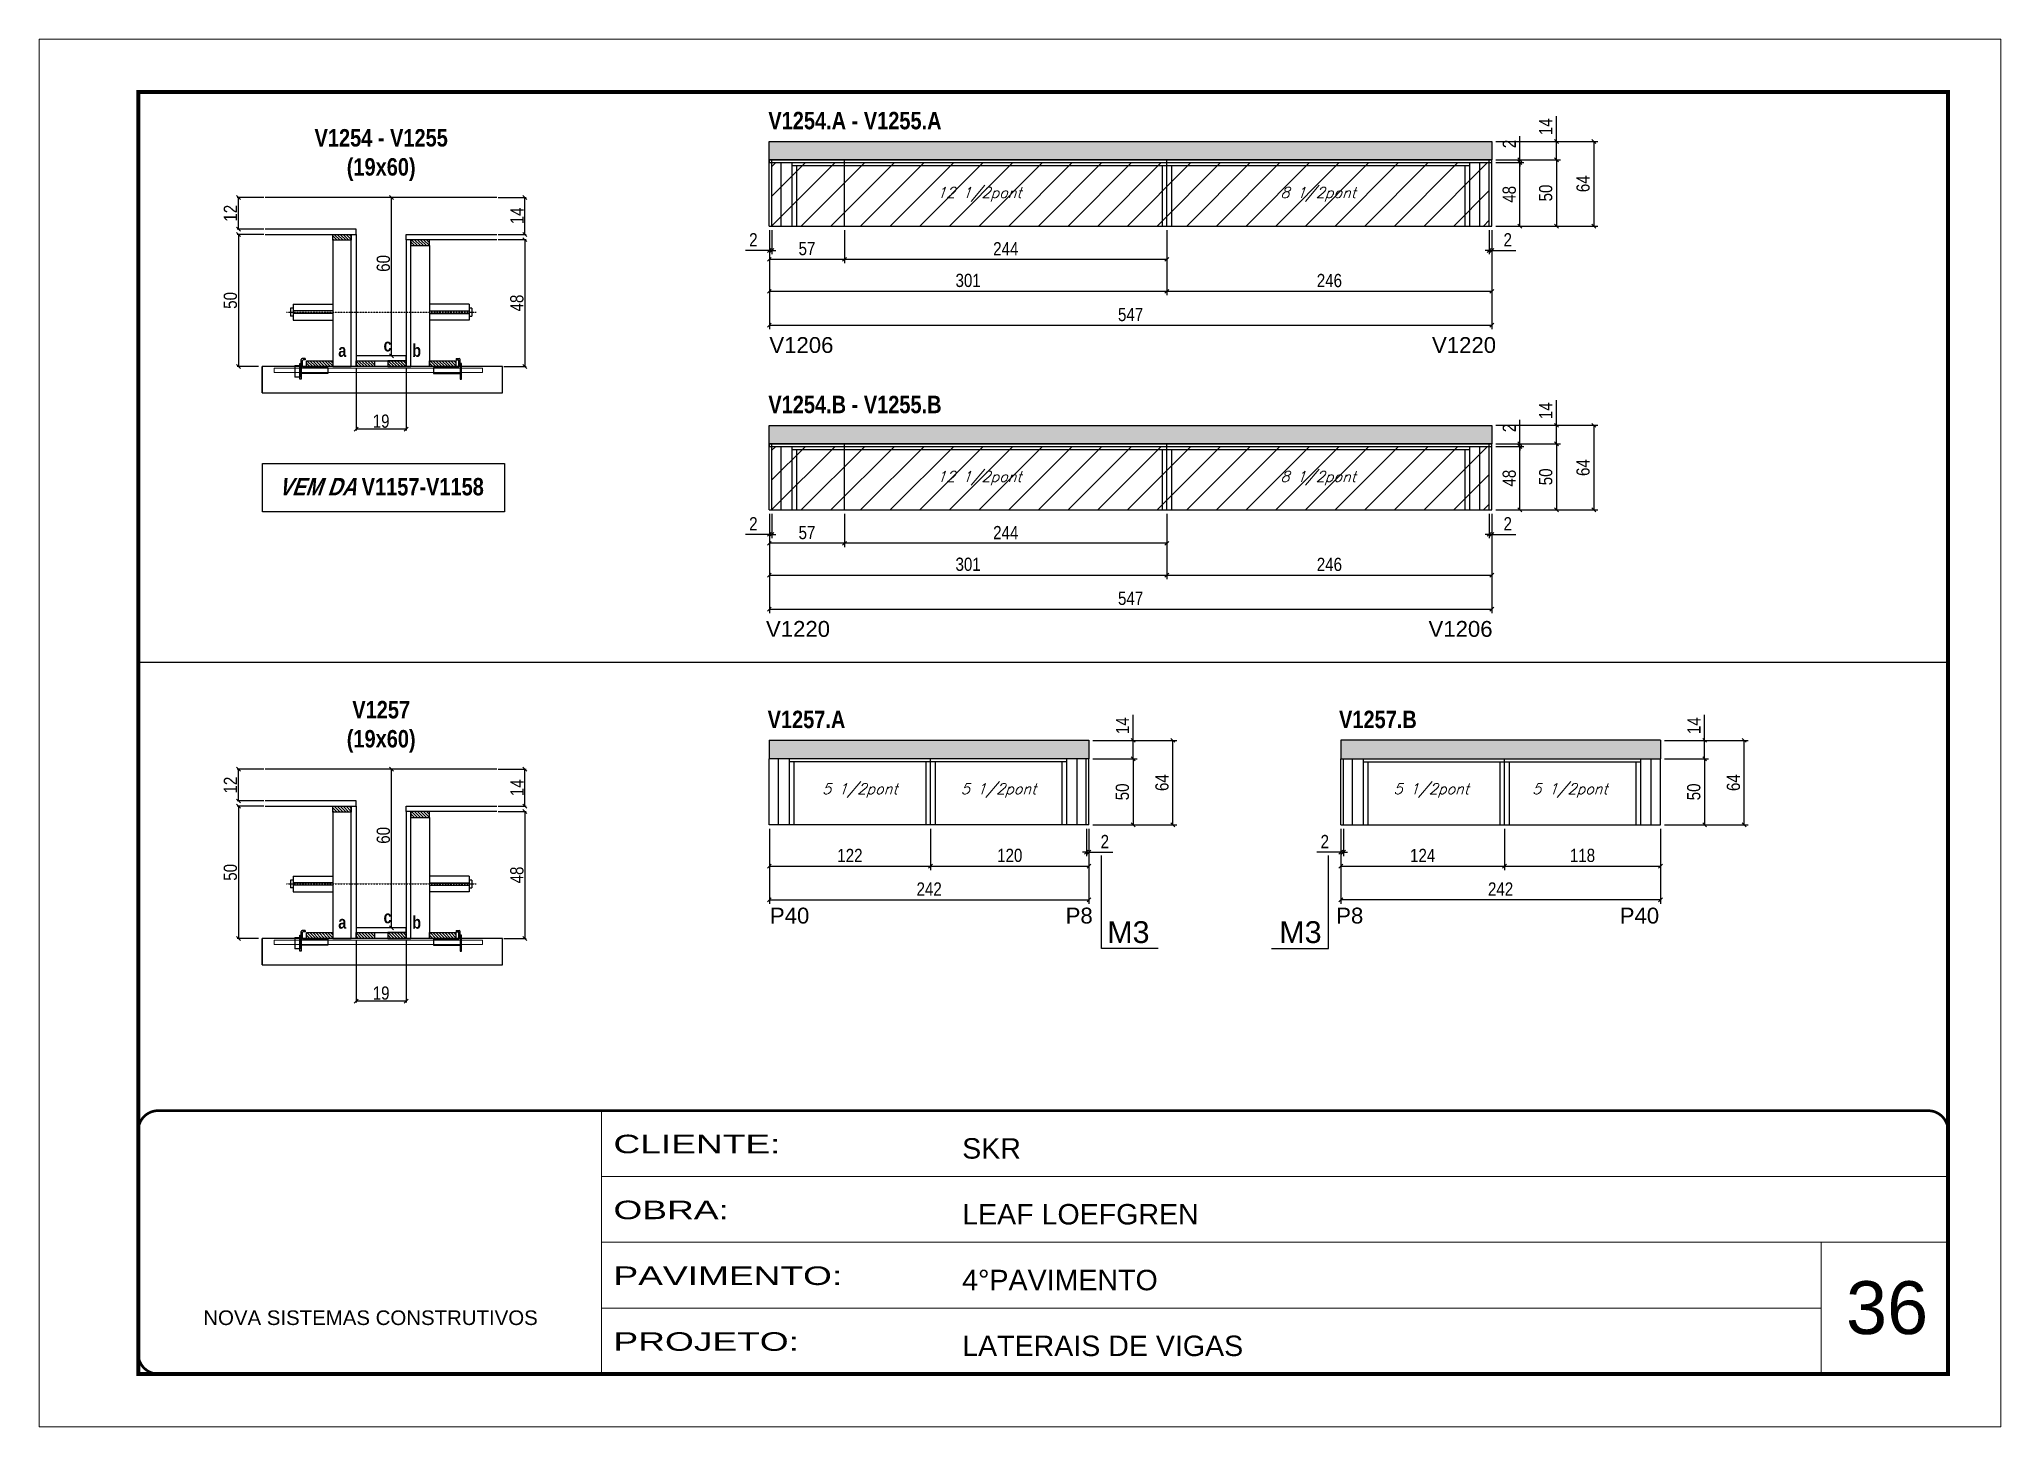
# Model space of a CAD drawing. Extents: x 3309 to 9563, y -2522 to 14608.
# Drawn here: x 8078 to 9563, y 4369 to 5419 of the extents above; entities that cross this region are included whole.
import ezdxf

# ---------------------------------------------------------------- set-up
doc = ezdxf.new("R2010")
doc.units = 0
for name, pattern in [('CONTINUO', [0]), ('DASHED', [0.75, 0.5, -0.25]), ('HIDDEN', [0.375, 0.25, -0.125])]:
    doc.linetypes.add(name, pattern=pattern)
for name, color, linetype in [('5', 5, 'Continuous'), ('barrote', 251, 'Continuous'), ('COTA', 241, 'Continuous'), ('detalhes', 4, 'Continuous'), ('NOMENCLATURA', 7, 'Continuous'), ('Painéis', 200, 'Continuous'), ('presilha', 1, 'Continuous'), ('SARR_2.2x10', 60, 'Continuous'), ('SARR_2.2x7', 40, 'Continuous'), ('SARR_3.5x7', 81, 'Continuous'), ('TENSOR', 3, 'Continuous'), ('texto', 7, 'Continuous')]:
    doc.layers.add(name, color=color, linetype=linetype)
for name, color, linetype, lineweight in [('CARIMBO', 255, 'Continuous', 9), ('CONCRETO', 251, 'Continuous', 25), ('Folhas', 255, 'Continuous', 9), ('Hachura', 251, 'Continuous', 9), ('SARRAFO DE PRESSAO', 251, 'DASHED', 9), ('SCO-___-LAJ', 2, 'Continuous', 0)]:
    doc.layers.add(name, color=color, linetype=linetype, lineweight=lineweight)
doc.styles.add('ARIAL', font='arial.ttf')
doc.styles.add('COTA TECNICA', font='techl___.ttf', dxfattribs={"height": 10})
doc.styles.add('COTA TECNICA 2X', font='techl___.ttf', dxfattribs={"height": 10})
doc.styles.add('Romans', font='romans.shx')
doc.styles.get("Standard").update_dxf_attribs({"font": 'arial.ttf'})
doc.styles.add('TECNICA', font='techb___.ttf', dxfattribs={"height": 10})
doc.styles.add('Tecnologia', font='')
doc.styles.get('Tecnologia').set_extended_font_data('Forgotten Futurist')
doc.dimstyles.new('PAINEL', dxfattribs={"dimtxt": 10, "dimasz": 3, "dimexe": 3, "dimexo": 3, "dimgap": 3, "dimtad": 1, "dimdec": 1, "dimzin": 12, "dimdsep": 46, "dimtxsty": 'COTA TECNICA', "dimblk1": 'OBLIQUE', "dimblk2": 'OBLIQUE', "dimsah": 1, "dimcen": 0.9, "dimclrd": 4, "dimclre": 4, "dimclrt": 240, "dimadec": 1, "dimazin": 3, "dimtfac": 1, "dimtdec": 1, "dimtmove": 0, "dimatfit": 3, "dimfxl": 1, "dimtolj": 1, "dimtzin": 12, "dimarcsym": 0})
doc.dimstyles.new('SECAO', dxfattribs={"dimscale": 0.333333, "dimtxt": 5, "dimasz": 9, "dimexe": 3, "dimexo": 3, "dimgap": 3, "dimtad": 1, "dimdec": 1, "dimlfac": 0.5, "dimzin": 12, "dimdsep": 46, "dimtxsty": 'COTA TECNICA 2X', "dimblk1": 'OBLIQUE', "dimblk2": 'OBLIQUE', "dimsah": 1, "dimcen": 0.9, "dimclrd": 4, "dimclre": 4, "dimclrt": 240, "dimadec": 1, "dimazin": 3, "dimtfac": 1, "dimtdec": 1, "dimtmove": 0, "dimatfit": 3, "dimfxl": 1, "dimtolj": 1, "dimtzin": 12, "dimarcsym": 0})
pattern_1 = [(135, (41553.2587, -118340.598), (-1.122532015, -1.122532015), [])]
pattern_2 = [(135, (41553.2587, -118773.349), (-1.122532015, -1.122532015), [])]

msp = doc.modelspace()

# ---------------------------------------------------------------- texts
at = {"layer": '5', "linetype": 'Continuous'}
for s, rotation, p in [('V1206', 0.00004, (8630.64, 5181.88)), ('V1220', 0.00004, (9132.28, 5181.88)), ('V1220', 359.99996, (8628.07, 4967.04)), ('V1206', 359.99996, (9129.65, 4967.04)), ('P40', 359.99996, (8631.04, 4750.08, 0)), ('P8', 359.99996, (8854.94, 4750.08, 0)), ('P8', 0.00004, (9059.77, 4750.08, 0)), ('P40', 0.00004, (9274.41, 4750.08, 0))]:
    msp.add_text(s, height=12, rotation=rotation, dxfattribs=at).set_placement(p)
at = {"layer": 'CARIMBO', "style": 'ARIAL'}
msp.add_text('36', height=40, dxfattribs=at).set_placement((9445.73, 4439.4))
at = {"layer": 'detalhes', "style": 'TECNICA'}
for s, p in [('a', (8304.25, 5178.93)), ('c', (8338.54, 5183.04)), ('b', (8360.22, 5178.92)), ('a', (8304.25, 4746.18)), ('c', (8338.54, 4750.29)), ('b', (8360.22, 4746.17))]:
    msp.add_text(s, height=9.6, dxfattribs=at).set_placement(p)
at = {"layer": 'NOMENCLATURA', "style": 'TECNICA'}
for s, p in [('V1254.A - V1255.A', (8629.86, 5351.1)), ('V1254.B - V1255.B', (8629.86, 5136.26)), ('V1257.A', (8629.3, 4897.93, 0)), ('V1257.B', (9061.91, 4897.93, 0))]:
    msp.add_text(s, height=13.2, dxfattribs=at).set_placement(p)
at = {"layer": 'NOMENCLATURA', "linetype": 'Continuous'}
for p in [(8886.42, 4735.33), (9016.67, 4735.33)]:
    msp.add_text('M3', height=16.5, dxfattribs=at).set_placement(p)
at = {"layer": 'NOMENCLATURA', "char_height": 13.2, "attachment_point": 2, "style": 'TECNICA'}
for s, insert in [('V1254 - V1255\\P(19x60)', (8336.75, 5351.27)), ('V1257\\P(19x60)', (8336.75, 4918.52))]:
    msp.add_mtext_dynamic_manual_height_columns(s, width=300.2766, gutter_width=1, heights=[0], dxfattribs=dict(at, insert=insert))
at = {"layer": 'NOMENCLATURA', "insert": (8336.72, 5087.25), "char_height": 13.2, "width": 300.2766, "attachment_point": 2, "style": 'TECNICA'}
msp.add_mtext('{\\Q19;VEM DA }V1157-V1158', dxfattribs=at)
at = {"layer": 'texto', "color": 2, "char_height": 8, "attachment_point": 5, "style": 'Romans'}
for s, insert in [('{\\Q19;\\C256;12 1/2pont}', (8789.58, 5301.91)), ('{\\Q19;\\C256;8 1/2pont}', (9046.08, 5301.91)), ('{\\Q19;\\C256;12 1/2pont}', (8789.58, 5087.07)), ('{\\Q19;\\C256;8 1/2pont}', (9046.08, 5087.07)), ('{\\Q19;\\C256;5 1/2pont}', (8699.08, 4850.74, 0)), ('{\\Q19;\\C256;5 1/2pont}', (8804.08, 4850.74, 0)), ('{\\Q19;\\C256;5 1/2pont}', (9131.69, 4850.74, 0)), ('{\\Q19;\\C256;5 1/2pont}', (9236.69, 4850.74, 0))]:
    msp.add_mtext(s, dxfattribs=dict(at, insert=insert))

# ---------------------------------------------------------------- blocks, each defined once
blk = doc.blocks.new('9999999999')
at = {"color": 30, "linetype": 'CONTINUO'}
for p, q in [((98564.6, 34230.2), (98564.6, 34429.4)), ((98564.6, 34379.6), (99584, 34379.6)), ((98564.6, 34329.8), (99488, 34329.8)), ((99584, 34329.8), (99488, 34329.8)), ((99488, 34329.8), (99488, 34230.2)), ((98564.6, 34280), (99488, 34280))]:
    blk.add_line(p, q, dxfattribs=at)
at = {"color": 30, "linetype": 'CONTINUO', "const_width": 2}
blk.add_lwpolyline([(99584, 34230.2), (99584, 34414.4, 0.414214), (99569, 34429.4), (98229, 34429.4, 0.414214), (98214, 34414.4), (98214, 34245.2, 0.414214), (98229, 34230.2), (99584, 34230.2)], format="xyb", dxfattribs=at)
at = {"layer": 'Folhas'}
blk.add_lwpolyline([(98139, 34190.2), (99624, 34190.2), (99624, 35240.2), (98139, 35240.2)], close=True, dxfattribs=at)
at = {"layer": 'Folhas', "color": 30, "const_width": 3}
blk.add_lwpolyline([(98214, 34230.2), (99584, 34230.2), (99584, 35200.2), (98214, 35200.2)], close=True, dxfattribs=at)
at = {"color": 7, "linetype": 'Continuous', "ltscale": 5, "style": 'ARIAL'}
for s, height, p in [('SKR', 15.48, (98837.7, 34393.1)), ('LEAF LOEFGREN', 15.483, (98837.7, 34343.3)), ('4°PAVIMENTO', 15.483, (98837.7, 34293.5)), ('NOVA SISTEMAS CONSTRUTIVOS', 11.059, (98263.2, 34267.2)), ('LATERAIS DE VIGAS', 15.483, (98837.7, 34243.7))]:
    blk.add_text(s, height=height, dxfattribs=at).set_placement(p)
at = {"layer": 'Folhas', "color": 7, "style": 'Tecnologia', "width": 1.5}
for s, p in [('CLIENTE:', (98573.7, 34397.2)), ('OBRA:', (98573.7, 34347.3)), ('PAVIMENTO:', (98573.7, 34297.5)), ('PROJETO:', (98573.7, 34247.7))]:
    blk.add_text(s, height=14, dxfattribs=at).set_placement(p)
blk = doc.blocks.new('_Oblique')
at = {"color": 0, "linetype": 'ByBlock', "lineweight": -2}
blk.add_line((-0.5, -0.5), (0.5, 0.5), dxfattribs=at)
blk = doc.blocks.new('*D2822')
at = {"layer": 'COTA', "color": 4, "lineweight": -2, "transparency": 16777216}
for p, q in [((8317.7, 5170.6), (8317.7, 5123.1)), ((8355.7, 5170.6), (8355.7, 5123.1)), ((8355.7, 5124.1), (8317.7, 5124.1))]:
    blk.add_line(p, q, dxfattribs=at)
at = {"layer": 'Defpoints', "color": 0, "transparency": 16777216}
for p in [(8317.7, 5171.6), (8355.7, 5171.6), (8317.7, 5124.1)]:
    blk.add_point(p, dxfattribs=at)
at = {"layer": 'COTA', "color": 4, "lineweight": -2, "transparency": 16777216, "xscale": 3, "yscale": 3, "zscale": 3, "rotation": 180}
blk.add_blockref('_Oblique', (8317.7, 5124.1), dxfattribs=at)
at = {"layer": 'COTA', "color": 4, "lineweight": -2, "transparency": 16777216, "xscale": 3, "yscale": 3, "zscale": 3}
blk.add_blockref('_Oblique', (8355.7, 5124.1), dxfattribs=at)
at = {"layer": 'COTA', "color": 240, "transparency": 16777216, "insert": (8336.7, 5130.2), "char_height": 10, "attachment_point": 5, "style": 'COTA TECNICA 2X'}
blk.add_mtext('\\A1;19', dxfattribs=at)
blk = doc.blocks.new('PRESILHA METÁLICA 1')
at = {"layer": 'presilha'}
for p, q in [((0, 13), (6, 13)), ((0, 13), (0, 0)), ((6, 0), (0, 0)), ((6, 15.5), (7.5, 15.5)), ((6, -2.5), (6, 15.5)), ((6, 13), (6, 0)), ((7.5, 10.6), (7.5, 19.9)), ((7.5, 15.5), (7.5, -2.5)), ((37.5, 4.1), (7.5, 4.1)), ((12, 21), (8.6, 21)), ((9, 11.6), (9, 18.9)), ((12, 19.5), (9.6, 19.5)), ((37.5, 11), (9.6, 11)), ((12, 21), (12, 19.5)), ((37.5, 11), (37.5, 4.1)), ((7.5, -2.5), (6, -2.5))]:
    blk.add_line(p, q, dxfattribs=at)
for centre, radius, start, end in [((8.6, 19.9), 1.14, 90, 180), ((9.6, 18.9), 0.57, 90, 180), ((9.6, 11.6), 0.57, 180, 270)]:
    blk.add_arc(centre, radius, start, end, dxfattribs=at)
blk = doc.blocks.new('PRESILHA METÁLICA 2')
at = {"layer": 'presilha'}
for p, q in [((-5.2, 23.5), (-5.2, 22)), ((-5.2, 23.5), (-1.9, 23.5)), ((-0.8, 14.6), (-0.8, 22.4)), ((-30.8, 13.5), (-30.8, 6.6)), ((-30.8, 13.5), (-2.8, 13.5)), ((-30.8, 6.6), (-0.8, 6.6)), ((-5.2, 22), (-2.8, 22)), ((-2.2, 14.1), (-2.2, 21.4)), ((0.8, 18), (-0.8, 18)), ((-0.8, 18), (-0.8, 0)), ((-0.8, 0), (0.8, 0)), ((0.8, 0), (0.8, 18))]:
    blk.add_line(p, q, dxfattribs=at)
for centre, radius, start, end in [((-1.9, 22.4), 1.14, 0, 90), ((-2.8, 21.4), 0.57, 0, 90), ((-2.8, 14.1), 0.57, 270, 0)]:
    blk.add_arc(centre, radius, start, end, dxfattribs=at)
blk = doc.blocks.new('*D2823')
at = {"layer": 'COTA', "color": 4, "lineweight": -2, "transparency": 16777216}
for p, q in [((8248, 5271.6), (8227.7, 5271.6)), ((8228.7, 5271.6), (8228.7, 5171.6)), ((8243.9, 5171.6), (8227.7, 5171.6))]:
    blk.add_line(p, q, dxfattribs=at)
at = {"layer": 'Defpoints', "color": 0, "transparency": 16777216}
for p in [(8249, 5271.6), (8228.7, 5171.6), (8244.9, 5171.6)]:
    blk.add_point(p, dxfattribs=at)
at = {"layer": 'COTA', "color": 4, "lineweight": -2, "transparency": 16777216, "xscale": 3, "yscale": 3, "zscale": 3}
for p, rotation in [((8228.7, 5271.6), 90), ((8228.7, 5171.6), 270)]:
    blk.add_blockref('_Oblique', p, dxfattribs=dict(at, rotation=rotation))
at = {"layer": 'COTA', "color": 240, "transparency": 16777216, "insert": (8222.6, 5221.6), "char_height": 10, "attachment_point": 5, "rotation": 90, "style": 'COTA TECNICA 2X'}
blk.add_mtext('\\A1;50', dxfattribs=at)
blk = doc.blocks.new('*D2824')
at = {"layer": 'COTA', "color": 4, "lineweight": -2, "transparency": 16777216}
for p, q in [((8425.4, 5267.6), (8446.6, 5267.6)), ((8445.6, 5267.6), (8445.6, 5171.6)), ((8429.5, 5171.6), (8446.6, 5171.6))]:
    blk.add_line(p, q, dxfattribs=at)
at = {"layer": 'Defpoints', "color": 0, "transparency": 16777216}
for p in [(8424.4, 5267.6), (8428.5, 5171.6), (8445.6, 5171.6)]:
    blk.add_point(p, dxfattribs=at)
at = {"layer": 'COTA', "color": 4, "lineweight": -2, "transparency": 16777216, "xscale": 3, "yscale": 3, "zscale": 3}
for p, rotation in [((8445.6, 5267.6), 90), ((8445.6, 5171.6), 270)]:
    blk.add_blockref('_Oblique', p, dxfattribs=dict(at, rotation=rotation))
at = {"layer": 'COTA', "color": 240, "transparency": 16777216, "insert": (8439.5, 5219.6), "char_height": 10, "attachment_point": 5, "rotation": 90, "style": 'COTA TECNICA 2X'}
blk.add_mtext('\\A1;48', dxfattribs=at)
blk = doc.blocks.new('*D2825')
at = {"layer": 'COTA', "color": 4, "lineweight": -2, "transparency": 16777216}
for p, q in [((8354.7, 5299.6), (8343.5, 5299.6)), ((8344.5, 5179.6), (8344.5, 5299.6)), ((8354.7, 5179.6), (8343.5, 5179.6))]:
    blk.add_line(p, q, dxfattribs=at)
at = {"layer": 'Defpoints', "color": 0, "transparency": 16777216}
for p in [(8344.5, 5299.6), (8355.7, 5299.6), (8355.7, 5179.6)]:
    blk.add_point(p, dxfattribs=at)
at = {"layer": 'COTA', "color": 4, "lineweight": -2, "transparency": 16777216, "xscale": 3, "yscale": 3, "zscale": 3}
for p, rotation in [((8344.5, 5299.6), 90), ((8344.5, 5179.6), 270)]:
    blk.add_blockref('_Oblique', p, dxfattribs=dict(at, rotation=rotation))
at = {"layer": 'COTA', "color": 240, "transparency": 16777216, "insert": (8338.4, 5249.6), "char_height": 10, "attachment_point": 5, "rotation": 90, "style": 'COTA TECNICA 2X'}
blk.add_mtext('\\A1;60', dxfattribs=at)
blk = doc.blocks.new('*D2826')
at = {"layer": 'COTA', "color": 4, "lineweight": -2, "transparency": 16777216}
for p, q in [((8425.4, 5299.6), (8446.6, 5299.6)), ((8445.6, 5271.6), (8445.6, 5299.6)), ((8425.4, 5271.6), (8446.6, 5271.6))]:
    blk.add_line(p, q, dxfattribs=at)
at = {"layer": 'Defpoints', "color": 0, "transparency": 16777216}
for p in [(8424.4, 5299.6), (8445.6, 5299.6), (8424.4, 5271.6)]:
    blk.add_point(p, dxfattribs=at)
at = {"layer": 'COTA', "color": 4, "lineweight": -2, "transparency": 16777216, "xscale": 3, "yscale": 3, "zscale": 3}
for p, rotation in [((8445.6, 5299.6), 90), ((8445.6, 5271.6), 270)]:
    blk.add_blockref('_Oblique', p, dxfattribs=dict(at, rotation=rotation))
at = {"layer": 'COTA', "color": 240, "transparency": 16777216, "insert": (8439.6, 5285.6), "char_height": 10, "attachment_point": 5, "rotation": 90, "style": 'COTA TECNICA 2X'}
blk.add_mtext('\\A1;14', dxfattribs=at)
blk = doc.blocks.new('*D2840')
at = {"layer": 'COTA', "color": 4, "lineweight": -2, "transparency": 16777216}
for p, q in [((8248, 5299.6), (8227.7, 5299.6)), ((8228.7, 5275.6), (8228.7, 5299.6)), ((8248, 5275.6), (8227.7, 5275.6))]:
    blk.add_line(p, q, dxfattribs=at)
at = {"layer": 'Defpoints', "color": 0, "transparency": 16777216}
for p in [(8228.7, 5299.6), (8249, 5299.6), (8249, 5275.6)]:
    blk.add_point(p, dxfattribs=at)
at = {"layer": 'COTA', "color": 4, "lineweight": -2, "transparency": 16777216, "xscale": 3, "yscale": 3, "zscale": 3}
for p, rotation in [((8228.7, 5299.6), 90), ((8228.7, 5275.6), 270)]:
    blk.add_blockref('_Oblique', p, dxfattribs=dict(at, rotation=rotation))
at = {"layer": 'COTA', "color": 240, "transparency": 16777216, "insert": (8222.6, 5287.6), "char_height": 10, "attachment_point": 5, "rotation": 90, "style": 'COTA TECNICA 2X'}
blk.add_mtext('\\A1;12', dxfattribs=at)
blk = doc.blocks.new('*D2827')
at = {"layer": 'COTA', "color": 4, "linetype": 'ByBlock', "lineweight": -2, "transparency": 16777216}
for p, q in [((8931.6, 5274.9), (8931.6, 5225.5)), ((9177.6, 5274.9), (9177.6, 5225.5)), ((8931.6, 5228.5), (9177.6, 5228.5))]:
    blk.add_line(p, q, dxfattribs=at)
at = {"layer": 'Defpoints', "color": 0, "linetype": 'ByBlock', "transparency": 16777216}
for p in [(8931.6, 5277.9), (9177.6, 5277.9), (9177.6, 5228.5)]:
    blk.add_point(p, dxfattribs=at)
at = {"layer": 'COTA', "color": 4, "linetype": 'ByBlock', "lineweight": -2, "transparency": 16777216, "xscale": 3, "yscale": 3, "zscale": 3, "rotation": 180}
blk.add_blockref('_Oblique', (8931.6, 5228.5), dxfattribs=at)
at = {"layer": 'COTA', "color": 4, "linetype": 'ByBlock', "lineweight": -2, "transparency": 16777216, "xscale": 3, "yscale": 3, "zscale": 3}
blk.add_blockref('_Oblique', (9177.6, 5228.5), dxfattribs=at)
at = {"layer": 'COTA', "color": 240, "linetype": 'ByBlock', "transparency": 16777216, "insert": (9054.6, 5236.6), "char_height": 10, "attachment_point": 5, "style": 'COTA TECNICA'}
blk.add_mtext('\\A1;246', dxfattribs=at)
blk = doc.blocks.new('*D2828')
at = {"layer": 'COTA', "color": 4, "linetype": 'ByBlock', "lineweight": -2, "transparency": 16777216}
for p, q in [((8630.6, 5274.9), (8630.6, 5199.8)), ((9177.6, 5274.9), (9177.6, 5199.8)), ((8630.6, 5202.8), (9177.6, 5202.8))]:
    blk.add_line(p, q, dxfattribs=at)
at = {"layer": 'Defpoints', "color": 0, "linetype": 'ByBlock', "transparency": 16777216}
for p in [(8630.6, 5277.9), (9177.6, 5277.9), (9177.6, 5202.8)]:
    blk.add_point(p, dxfattribs=at)
at = {"layer": 'COTA', "color": 4, "linetype": 'ByBlock', "lineweight": -2, "transparency": 16777216, "xscale": 3, "yscale": 3, "zscale": 3, "rotation": 180}
blk.add_blockref('_Oblique', (8630.6, 5202.8), dxfattribs=at)
at = {"layer": 'COTA', "color": 4, "linetype": 'ByBlock', "lineweight": -2, "transparency": 16777216, "xscale": 3, "yscale": 3, "zscale": 3}
blk.add_blockref('_Oblique', (9177.6, 5202.8), dxfattribs=at)
at = {"layer": 'COTA', "color": 240, "linetype": 'ByBlock', "transparency": 16777216, "insert": (8904.1, 5210.9), "char_height": 10, "attachment_point": 5, "style": 'COTA TECNICA'}
blk.add_mtext('\\A1;547', dxfattribs=at)
blk = doc.blocks.new('*D2811')
at = {"layer": 'COTA', "color": 4, "lineweight": -2, "transparency": 16777216}
for p, q in [((8687.6, 5274.9), (8687.6, 5249.7)), ((8931.6, 5274.9), (8931.6, 5249.7)), ((8931.6, 5252.7), (8687.6, 5252.7))]:
    blk.add_line(p, q, dxfattribs=at)
at = {"layer": 'Defpoints', "color": 0, "transparency": 16777216}
for p in [(8687.6, 5277.9, 0), (8931.6, 5277.9, 0), (8687.6, 5252.7)]:
    blk.add_point(p, dxfattribs=at)
at = {"layer": 'COTA', "color": 4, "lineweight": -2, "transparency": 16777216, "xscale": 3, "yscale": 3, "zscale": 3, "rotation": 180}
blk.add_blockref('_Oblique', (8687.6, 5252.7), dxfattribs=at)
at = {"layer": 'COTA', "color": 4, "lineweight": -2, "transparency": 16777216, "xscale": 3, "yscale": 3, "zscale": 3}
blk.add_blockref('_Oblique', (8931.6, 5252.7), dxfattribs=at)
at = {"layer": 'COTA', "color": 240, "transparency": 16777216, "insert": (8809.6, 5260.7), "char_height": 10, "attachment_point": 5, "style": 'COTA TECNICA'}
blk.add_mtext('\\A1;244', dxfattribs=at)
blk = doc.blocks.new('*D2829')
at = {"layer": 'COTA', "color": 4, "lineweight": -2, "transparency": 16777216}
for p, q in [((8630.6, 5274.9), (8630.6, 5249.7)), ((8687.6, 5274.9), (8687.6, 5249.7)), ((8687.6, 5252.7), (8630.6, 5252.7))]:
    blk.add_line(p, q, dxfattribs=at)
at = {"layer": 'Defpoints', "color": 0, "transparency": 16777216}
for p in [(8630.6, 5277.9, 0), (8687.6, 5277.9, 0), (8630.6, 5252.7)]:
    blk.add_point(p, dxfattribs=at)
at = {"layer": 'COTA', "color": 4, "lineweight": -2, "transparency": 16777216, "xscale": 3, "yscale": 3, "zscale": 3, "rotation": 180}
blk.add_blockref('_Oblique', (8630.6, 5252.7), dxfattribs=at)
at = {"layer": 'COTA', "color": 4, "lineweight": -2, "transparency": 16777216, "xscale": 3, "yscale": 3, "zscale": 3}
blk.add_blockref('_Oblique', (8687.6, 5252.7), dxfattribs=at)
at = {"layer": 'COTA', "color": 240, "transparency": 16777216, "insert": (8659.1, 5260.8), "char_height": 10, "attachment_point": 5, "style": 'COTA TECNICA'}
blk.add_mtext('\\A1;57', dxfattribs=at)
blk = doc.blocks.new('*D2830')
at = {"layer": 'COTA', "color": 4, "lineweight": -2, "transparency": 16777216}
for p, q in [((8630.6, 5274.9), (8630.6, 5225.5)), ((8931.6, 5274.9), (8931.6, 5225.5)), ((8630.6, 5228.5), (8931.6, 5228.5))]:
    blk.add_line(p, q, dxfattribs=at)
at = {"layer": 'Defpoints', "color": 0, "transparency": 16777216}
for p in [(8630.6, 5277.9), (8931.6, 5277.9), (8931.6, 5228.5)]:
    blk.add_point(p, dxfattribs=at)
at = {"layer": 'COTA', "color": 4, "lineweight": -2, "transparency": 16777216, "xscale": 3, "yscale": 3, "zscale": 3, "rotation": 180}
blk.add_blockref('_Oblique', (8630.6, 5228.5), dxfattribs=at)
at = {"layer": 'COTA', "color": 4, "lineweight": -2, "transparency": 16777216, "xscale": 3, "yscale": 3, "zscale": 3}
blk.add_blockref('_Oblique', (8931.6, 5228.5), dxfattribs=at)
at = {"layer": 'COTA', "color": 240, "transparency": 16777216, "insert": (8781.1, 5236.7), "char_height": 10, "attachment_point": 5, "style": 'COTA TECNICA'}
blk.add_mtext('\\A1;301', dxfattribs=at)
blk = doc.blocks.new('*D2812')
at = {"layer": 'COTA', "color": 4, "lineweight": -2, "transparency": 16777216}
for p, q in [((9180.6, 5327.9), (9229.5, 5327.9)), ((9226.5, 5327.9), (9226.5, 5277.9)), ((9180.6, 5277.9), (9229.5, 5277.9))]:
    blk.add_line(p, q, dxfattribs=at)
at = {"layer": 'Defpoints', "color": 0, "transparency": 16777216}
for p in [(9177.6, 5327.9, 0), (9177.6, 5277.9, 0), (9226.5, 5277.9)]:
    blk.add_point(p, dxfattribs=at)
at = {"layer": 'COTA', "color": 4, "lineweight": -2, "transparency": 16777216, "xscale": 3, "yscale": 3, "zscale": 3}
for p, rotation in [((9226.5, 5327.9), 90), ((9226.5, 5277.9), 270)]:
    blk.add_blockref('_Oblique', p, dxfattribs=dict(at, rotation=rotation))
at = {"layer": 'COTA', "color": 240, "transparency": 16777216, "insert": (9218.4, 5302.9), "char_height": 10, "attachment_point": 5, "rotation": 90, "style": 'COTA TECNICA'}
blk.add_mtext('\\A1;50', dxfattribs=at)
blk = doc.blocks.new('*D2813')
at = {"layer": 'COTA', "color": 4, "lineweight": -2, "transparency": 16777216}
for p, q in [((9226.5, 5341.9), (9226.5, 5361)), ((9180.6, 5341.9), (9229.5, 5341.9)), ((9226.5, 5327.9), (9226.5, 5341.9)), ((9180.6, 5327.9), (9229.5, 5327.9))]:
    blk.add_line(p, q, dxfattribs=at)
at = {"layer": 'Defpoints', "color": 0, "transparency": 16777216}
for p in [(9177.6, 5341.9, 0), (9226.5, 5341.9), (9177.6, 5327.9, 0)]:
    blk.add_point(p, dxfattribs=at)
at = {"layer": 'COTA', "color": 4, "lineweight": -2, "transparency": 16777216, "xscale": 3, "yscale": 3, "zscale": 3}
for p, rotation in [((9226.5, 5341.9), 90), ((9226.5, 5327.9), 270)]:
    blk.add_blockref('_Oblique', p, dxfattribs=dict(at, rotation=rotation))
at = {"layer": 'COTA', "color": 240, "transparency": 16777216, "insert": (9218.4, 5353), "char_height": 10, "attachment_point": 5, "rotation": 90, "style": 'COTA TECNICA'}
blk.add_mtext('\\A1;14', dxfattribs=at)
blk = doc.blocks.new('*D2814')
at = {"layer": 'COTA', "color": 4, "lineweight": -2, "transparency": 16777216}
for p, q in [((9180.6, 5341.9), (9257.8, 5341.9)), ((9254.8, 5341.9), (9254.8, 5277.9)), ((9180.6, 5277.9), (9257.8, 5277.9))]:
    blk.add_line(p, q, dxfattribs=at)
at = {"layer": 'Defpoints', "color": 0, "transparency": 16777216}
for p in [(9177.6, 5341.9, 0), (9177.6, 5277.9, 0), (9254.8, 5277.9)]:
    blk.add_point(p, dxfattribs=at)
at = {"layer": 'COTA', "color": 4, "lineweight": -2, "transparency": 16777216, "xscale": 3, "yscale": 3, "zscale": 3}
for p, rotation in [((9254.8, 5341.9), 90), ((9254.8, 5277.9), 270)]:
    blk.add_blockref('_Oblique', p, dxfattribs=dict(at, rotation=rotation))
at = {"layer": 'COTA', "color": 240, "transparency": 16777216, "insert": (9246.7, 5309.9), "char_height": 10, "attachment_point": 5, "rotation": 90, "style": 'COTA TECNICA'}
blk.add_mtext('\\A1;64', dxfattribs=at)
blk = doc.blocks.new('*D2831')
at = {"layer": 'COTA', "color": 4, "lineweight": -2, "transparency": 16777216}
for p, q in [((9175.6, 5274.9), (9175.6, 5256.5)), ((9177.6, 5274.9), (9177.6, 5256.5)), ((9175.6, 5259.5), (9172.6, 5259.5)), ((9175.6, 5259.5), (9177.6, 5259.5)), ((9177.6, 5259.5), (9195.7, 5259.5))]:
    blk.add_line(p, q, dxfattribs=at)
at = {"layer": 'Defpoints', "color": 0, "transparency": 16777216}
for p in [(9175.6, 5277.9), (9177.6, 5277.9), (9177.6, 5259.5)]:
    blk.add_point(p, dxfattribs=at)
at = {"layer": 'COTA', "color": 4, "lineweight": -2, "transparency": 16777216, "xscale": 3, "yscale": 3, "zscale": 3}
blk.add_blockref('_Oblique', (9175.6, 5259.5), dxfattribs=at)
at = {"layer": 'COTA', "color": 4, "lineweight": -2, "transparency": 16777216, "xscale": 3, "yscale": 3, "zscale": 3, "rotation": 180}
blk.add_blockref('_Oblique', (9177.6, 5259.5), dxfattribs=at)
at = {"layer": 'COTA', "color": 240, "transparency": 16777216, "insert": (9189.6, 5267.5), "char_height": 10, "attachment_point": 5, "style": 'COTA TECNICA'}
blk.add_mtext('\\A1;2', dxfattribs=at)
blk = doc.blocks.new('*D2832')
at = {"layer": 'COTA', "color": 4, "lineweight": -2, "transparency": 16777216}
for p, q in [((9180.6, 5325.9), (9201.8, 5325.9)), ((9198.8, 5277.9), (9198.8, 5325.9)), ((9180.6, 5277.9), (9201.8, 5277.9))]:
    blk.add_line(p, q, dxfattribs=at)
at = {"layer": 'Defpoints', "color": 0, "transparency": 16777216}
for p in [(9177.6, 5325.9), (9198.8, 5325.9), (9177.6, 5277.9)]:
    blk.add_point(p, dxfattribs=at)
at = {"layer": 'COTA', "color": 4, "lineweight": -2, "transparency": 16777216, "xscale": 3, "yscale": 3, "zscale": 3}
for p, rotation in [((9198.8, 5325.9), 90), ((9198.8, 5277.9), 270)]:
    blk.add_blockref('_Oblique', p, dxfattribs=dict(at, rotation=rotation))
at = {"layer": 'COTA', "color": 240, "transparency": 16777216, "insert": (9190.8, 5301.9), "char_height": 10, "attachment_point": 5, "rotation": 90, "style": 'COTA TECNICA'}
blk.add_mtext('\\A1;48', dxfattribs=at)
blk = doc.blocks.new('*D2833')
at = {"layer": 'COTA', "color": 4, "lineweight": -2, "transparency": 16777216}
for p, q in [((9198.8, 5327.9), (9198.8, 5346)), ((9180.6, 5327.9), (9201.8, 5327.9)), ((9180.6, 5325.9), (9201.8, 5325.9)), ((9198.8, 5325.9), (9198.8, 5327.9)), ((9198.8, 5325.9), (9198.8, 5322.9))]:
    blk.add_line(p, q, dxfattribs=at)
at = {"layer": 'Defpoints', "color": 0, "transparency": 16777216}
for p in [(9177.6, 5327.9), (9177.6, 5325.9), (9198.8, 5327.9)]:
    blk.add_point(p, dxfattribs=at)
at = {"layer": 'COTA', "color": 4, "lineweight": -2, "transparency": 16777216, "xscale": 3, "yscale": 3, "zscale": 3}
for p, rotation in [((9198.8, 5327.9), 270), ((9198.8, 5325.9), 90)]:
    blk.add_blockref('_Oblique', p, dxfattribs=dict(at, rotation=rotation))
at = {"layer": 'COTA', "color": 240, "transparency": 16777216, "insert": (9190.8, 5340), "char_height": 10, "attachment_point": 5, "rotation": 90, "style": 'COTA TECNICA'}
blk.add_mtext('\\A1;2', dxfattribs=at)
blk = doc.blocks.new('*D2815')
at = {"layer": 'COTA', "color": 4, "lineweight": -2, "transparency": 16777216}
for p, q in [((8630.6, 5274.9), (8630.6, 5256.5)), ((8632.6, 5274.9), (8632.6, 5256.5)), ((8630.6, 5259.5), (8612.5, 5259.5)), ((8632.6, 5259.5), (8630.6, 5259.5)), ((8632.6, 5259.5), (8635.6, 5259.5))]:
    blk.add_line(p, q, dxfattribs=at)
at = {"layer": 'Defpoints', "color": 0, "transparency": 16777216}
for p in [(8630.6, 5277.9), (8632.6, 5277.9), (8630.6, 5259.5)]:
    blk.add_point(p, dxfattribs=at)
at = {"layer": 'COTA', "color": 4, "lineweight": -2, "transparency": 16777216, "xscale": 3, "yscale": 3, "zscale": 3}
blk.add_blockref('_Oblique', (8630.6, 5259.5), dxfattribs=at)
at = {"layer": 'COTA', "color": 4, "lineweight": -2, "transparency": 16777216, "xscale": 3, "yscale": 3, "zscale": 3, "rotation": 180}
blk.add_blockref('_Oblique', (8632.6, 5259.5), dxfattribs=at)
at = {"layer": 'COTA', "color": 240, "transparency": 16777216, "insert": (8618.5, 5267.5), "char_height": 10, "attachment_point": 5, "style": 'COTA TECNICA'}
blk.add_mtext('\\A1;2', dxfattribs=at)
blk = doc.blocks.new('*D2816')
at = {"layer": 'COTA', "color": 4, "linetype": 'ByBlock', "lineweight": -2, "transparency": 16777216}
for p, q in [((8931.6, 5060.1), (8931.6, 5010.6)), ((9177.6, 5060.1), (9177.6, 5010.6)), ((8931.6, 5013.6), (9177.6, 5013.6))]:
    blk.add_line(p, q, dxfattribs=at)
at = {"layer": 'Defpoints', "color": 0, "linetype": 'ByBlock', "transparency": 16777216}
for p in [(8931.6, 5063.1), (9177.6, 5063.1), (9177.6, 5013.6)]:
    blk.add_point(p, dxfattribs=at)
at = {"layer": 'COTA', "color": 4, "linetype": 'ByBlock', "lineweight": -2, "transparency": 16777216, "xscale": 3, "yscale": 3, "zscale": 3, "rotation": 180}
blk.add_blockref('_Oblique', (8931.6, 5013.6), dxfattribs=at)
at = {"layer": 'COTA', "color": 4, "linetype": 'ByBlock', "lineweight": -2, "transparency": 16777216, "xscale": 3, "yscale": 3, "zscale": 3}
blk.add_blockref('_Oblique', (9177.6, 5013.6), dxfattribs=at)
at = {"layer": 'COTA', "color": 240, "linetype": 'ByBlock', "transparency": 16777216, "insert": (9054.6, 5021.8), "char_height": 10, "attachment_point": 5, "style": 'COTA TECNICA'}
blk.add_mtext('\\A1;246', dxfattribs=at)
blk = doc.blocks.new('*D2834')
at = {"layer": 'COTA', "color": 4, "linetype": 'ByBlock', "lineweight": -2, "transparency": 16777216}
for p, q in [((8630.6, 5060.1), (8630.6, 4985)), ((9177.6, 5060.1), (9177.6, 4985)), ((8630.6, 4988), (9177.6, 4988))]:
    blk.add_line(p, q, dxfattribs=at)
at = {"layer": 'Defpoints', "color": 0, "linetype": 'ByBlock', "transparency": 16777216}
for p in [(8630.6, 5063.1), (9177.6, 5063.1), (9177.6, 4988)]:
    blk.add_point(p, dxfattribs=at)
at = {"layer": 'COTA', "color": 4, "linetype": 'ByBlock', "lineweight": -2, "transparency": 16777216, "xscale": 3, "yscale": 3, "zscale": 3, "rotation": 180}
blk.add_blockref('_Oblique', (8630.6, 4988), dxfattribs=at)
at = {"layer": 'COTA', "color": 4, "linetype": 'ByBlock', "lineweight": -2, "transparency": 16777216, "xscale": 3, "yscale": 3, "zscale": 3}
blk.add_blockref('_Oblique', (9177.6, 4988), dxfattribs=at)
at = {"layer": 'COTA', "color": 240, "linetype": 'ByBlock', "transparency": 16777216, "insert": (8904.1, 4996.1), "char_height": 10, "attachment_point": 5, "style": 'COTA TECNICA'}
blk.add_mtext('\\A1;547', dxfattribs=at)
blk = doc.blocks.new('*D2817')
at = {"layer": 'COTA', "color": 4, "lineweight": -2, "transparency": 16777216}
for p, q in [((8687.6, 5060.1), (8687.6, 5034.8)), ((8931.6, 5060.1), (8931.6, 5034.8)), ((8931.6, 5037.8), (8687.6, 5037.8))]:
    blk.add_line(p, q, dxfattribs=at)
at = {"layer": 'Defpoints', "color": 0, "transparency": 16777216}
for p in [(8687.6, 5063.1, 0), (8931.6, 5063.1, 0), (8687.6, 5037.8)]:
    blk.add_point(p, dxfattribs=at)
at = {"layer": 'COTA', "color": 4, "lineweight": -2, "transparency": 16777216, "xscale": 3, "yscale": 3, "zscale": 3, "rotation": 180}
blk.add_blockref('_Oblique', (8687.6, 5037.8), dxfattribs=at)
at = {"layer": 'COTA', "color": 4, "lineweight": -2, "transparency": 16777216, "xscale": 3, "yscale": 3, "zscale": 3}
blk.add_blockref('_Oblique', (8931.6, 5037.8), dxfattribs=at)
at = {"layer": 'COTA', "color": 240, "transparency": 16777216, "insert": (8809.6, 5045.9), "char_height": 10, "attachment_point": 5, "style": 'COTA TECNICA'}
blk.add_mtext('\\A1;244', dxfattribs=at)
blk = doc.blocks.new('*D2835')
at = {"layer": 'COTA', "color": 4, "lineweight": -2, "transparency": 16777216}
for p, q in [((8630.6, 5060.1), (8630.6, 5034.8)), ((8687.6, 5060.1), (8687.6, 5034.8)), ((8687.6, 5037.8), (8630.6, 5037.8))]:
    blk.add_line(p, q, dxfattribs=at)
at = {"layer": 'Defpoints', "color": 0, "transparency": 16777216}
for p in [(8630.6, 5063.1, 0), (8687.6, 5063.1, 0), (8630.6, 5037.8)]:
    blk.add_point(p, dxfattribs=at)
at = {"layer": 'COTA', "color": 4, "lineweight": -2, "transparency": 16777216, "xscale": 3, "yscale": 3, "zscale": 3, "rotation": 180}
blk.add_blockref('_Oblique', (8630.6, 5037.8), dxfattribs=at)
at = {"layer": 'COTA', "color": 4, "lineweight": -2, "transparency": 16777216, "xscale": 3, "yscale": 3, "zscale": 3}
blk.add_blockref('_Oblique', (8687.6, 5037.8), dxfattribs=at)
at = {"layer": 'COTA', "color": 240, "transparency": 16777216, "insert": (8659.1, 5045.9), "char_height": 10, "attachment_point": 5, "style": 'COTA TECNICA'}
blk.add_mtext('\\A1;57', dxfattribs=at)
blk = doc.blocks.new('*D2836')
at = {"layer": 'COTA', "color": 4, "lineweight": -2, "transparency": 16777216}
for p, q in [((8630.6, 5060.1), (8630.6, 5010.6)), ((8931.6, 5060.1), (8931.6, 5010.6)), ((8630.6, 5013.6), (8931.6, 5013.6))]:
    blk.add_line(p, q, dxfattribs=at)
at = {"layer": 'Defpoints', "color": 0, "transparency": 16777216}
for p in [(8630.6, 5063.1), (8931.6, 5063.1), (8931.6, 5013.6)]:
    blk.add_point(p, dxfattribs=at)
at = {"layer": 'COTA', "color": 4, "lineweight": -2, "transparency": 16777216, "xscale": 3, "yscale": 3, "zscale": 3, "rotation": 180}
blk.add_blockref('_Oblique', (8630.6, 5013.6), dxfattribs=at)
at = {"layer": 'COTA', "color": 4, "lineweight": -2, "transparency": 16777216, "xscale": 3, "yscale": 3, "zscale": 3}
blk.add_blockref('_Oblique', (8931.6, 5013.6), dxfattribs=at)
at = {"layer": 'COTA', "color": 240, "transparency": 16777216, "insert": (8781.1, 5021.9), "char_height": 10, "attachment_point": 5, "style": 'COTA TECNICA'}
blk.add_mtext('\\A1;301', dxfattribs=at)
blk = doc.blocks.new('*D2818')
at = {"layer": 'COTA', "color": 4, "lineweight": -2, "transparency": 16777216}
for p, q in [((9180.6, 5113.1), (9229.5, 5113.1)), ((9226.5, 5113.1), (9226.5, 5063.1)), ((9180.6, 5063.1), (9229.5, 5063.1))]:
    blk.add_line(p, q, dxfattribs=at)
at = {"layer": 'Defpoints', "color": 0, "transparency": 16777216}
for p in [(9177.6, 5113.1, 0), (9177.6, 5063.1, 0), (9226.5, 5063.1)]:
    blk.add_point(p, dxfattribs=at)
at = {"layer": 'COTA', "color": 4, "lineweight": -2, "transparency": 16777216, "xscale": 3, "yscale": 3, "zscale": 3}
for p, rotation in [((9226.5, 5113.1), 90), ((9226.5, 5063.1), 270)]:
    blk.add_blockref('_Oblique', p, dxfattribs=dict(at, rotation=rotation))
at = {"layer": 'COTA', "color": 240, "transparency": 16777216, "insert": (9218.4, 5088.1), "char_height": 10, "attachment_point": 5, "rotation": 90, "style": 'COTA TECNICA'}
blk.add_mtext('\\A1;50', dxfattribs=at)
blk = doc.blocks.new('*D2819')
at = {"layer": 'COTA', "color": 4, "lineweight": -2, "transparency": 16777216}
for p, q in [((9226.5, 5127.1), (9226.5, 5146.2)), ((9180.6, 5127.1), (9229.5, 5127.1)), ((9226.5, 5113.1), (9226.5, 5127.1)), ((9180.6, 5113.1), (9229.5, 5113.1))]:
    blk.add_line(p, q, dxfattribs=at)
at = {"layer": 'Defpoints', "color": 0, "transparency": 16777216}
for p in [(9177.6, 5127.1, 0), (9226.5, 5127.1), (9177.6, 5113.1, 0)]:
    blk.add_point(p, dxfattribs=at)
at = {"layer": 'COTA', "color": 4, "lineweight": -2, "transparency": 16777216, "xscale": 3, "yscale": 3, "zscale": 3}
for p, rotation in [((9226.5, 5127.1), 90), ((9226.5, 5113.1), 270)]:
    blk.add_blockref('_Oblique', p, dxfattribs=dict(at, rotation=rotation))
at = {"layer": 'COTA', "color": 240, "transparency": 16777216, "insert": (9218.4, 5138.1), "char_height": 10, "attachment_point": 5, "rotation": 90, "style": 'COTA TECNICA'}
blk.add_mtext('\\A1;14', dxfattribs=at)
blk = doc.blocks.new('*D2820')
at = {"layer": 'COTA', "color": 4, "lineweight": -2, "transparency": 16777216}
for p, q in [((9180.6, 5127.1), (9257.8, 5127.1)), ((9254.8, 5127.1), (9254.8, 5063.1)), ((9180.6, 5063.1), (9257.8, 5063.1))]:
    blk.add_line(p, q, dxfattribs=at)
at = {"layer": 'Defpoints', "color": 0, "transparency": 16777216}
for p in [(9177.6, 5127.1, 0), (9177.6, 5063.1, 0), (9254.8, 5063.1)]:
    blk.add_point(p, dxfattribs=at)
at = {"layer": 'COTA', "color": 4, "lineweight": -2, "transparency": 16777216, "xscale": 3, "yscale": 3, "zscale": 3}
for p, rotation in [((9254.8, 5127.1), 90), ((9254.8, 5063.1), 270)]:
    blk.add_blockref('_Oblique', p, dxfattribs=dict(at, rotation=rotation))
at = {"layer": 'COTA', "color": 240, "transparency": 16777216, "insert": (9246.7, 5095.1), "char_height": 10, "attachment_point": 5, "rotation": 90, "style": 'COTA TECNICA'}
blk.add_mtext('\\A1;64', dxfattribs=at)
blk = doc.blocks.new('*D2837')
at = {"layer": 'COTA', "color": 4, "lineweight": -2, "transparency": 16777216}
for p, q in [((9175.6, 5060.1), (9175.6, 5041.6)), ((9177.6, 5060.1), (9177.6, 5041.6)), ((9175.6, 5044.6), (9172.6, 5044.6)), ((9175.6, 5044.6), (9177.6, 5044.6)), ((9177.6, 5044.6), (9195.7, 5044.6))]:
    blk.add_line(p, q, dxfattribs=at)
at = {"layer": 'Defpoints', "color": 0, "transparency": 16777216}
for p in [(9175.6, 5063.1), (9177.6, 5063.1), (9177.6, 5044.6)]:
    blk.add_point(p, dxfattribs=at)
at = {"layer": 'COTA', "color": 4, "lineweight": -2, "transparency": 16777216, "xscale": 3, "yscale": 3, "zscale": 3}
blk.add_blockref('_Oblique', (9175.6, 5044.6), dxfattribs=at)
at = {"layer": 'COTA', "color": 4, "lineweight": -2, "transparency": 16777216, "xscale": 3, "yscale": 3, "zscale": 3, "rotation": 180}
blk.add_blockref('_Oblique', (9177.6, 5044.6), dxfattribs=at)
at = {"layer": 'COTA', "color": 240, "transparency": 16777216, "insert": (9189.6, 5052.6), "char_height": 10, "attachment_point": 5, "style": 'COTA TECNICA'}
blk.add_mtext('\\A1;2', dxfattribs=at)
blk = doc.blocks.new('*D2838')
at = {"layer": 'COTA', "color": 4, "lineweight": -2, "transparency": 16777216}
for p, q in [((9180.6, 5111.1), (9201.8, 5111.1)), ((9198.8, 5063.1), (9198.8, 5111.1)), ((9180.6, 5063.1), (9201.8, 5063.1))]:
    blk.add_line(p, q, dxfattribs=at)
at = {"layer": 'Defpoints', "color": 0, "transparency": 16777216}
for p in [(9177.6, 5111.1), (9198.8, 5111.1), (9177.6, 5063.1)]:
    blk.add_point(p, dxfattribs=at)
at = {"layer": 'COTA', "color": 4, "lineweight": -2, "transparency": 16777216, "xscale": 3, "yscale": 3, "zscale": 3}
for p, rotation in [((9198.8, 5111.1), 90), ((9198.8, 5063.1), 270)]:
    blk.add_blockref('_Oblique', p, dxfattribs=dict(at, rotation=rotation))
at = {"layer": 'COTA', "color": 240, "transparency": 16777216, "insert": (9190.8, 5087.1), "char_height": 10, "attachment_point": 5, "rotation": 90, "style": 'COTA TECNICA'}
blk.add_mtext('\\A1;48', dxfattribs=at)
blk = doc.blocks.new('*D2839')
at = {"layer": 'COTA', "color": 4, "lineweight": -2, "transparency": 16777216}
for p, q in [((9198.8, 5113.1), (9198.8, 5131.2)), ((9180.6, 5113.1), (9201.8, 5113.1)), ((9180.6, 5111.1), (9201.8, 5111.1)), ((9198.8, 5111.1), (9198.8, 5113.1)), ((9198.8, 5111.1), (9198.8, 5108.1))]:
    blk.add_line(p, q, dxfattribs=at)
at = {"layer": 'Defpoints', "color": 0, "transparency": 16777216}
for p in [(9177.6, 5113.1), (9177.6, 5111.1), (9198.8, 5113.1)]:
    blk.add_point(p, dxfattribs=at)
at = {"layer": 'COTA', "color": 4, "lineweight": -2, "transparency": 16777216, "xscale": 3, "yscale": 3, "zscale": 3}
for p, rotation in [((9198.8, 5113.1), 270), ((9198.8, 5111.1), 90)]:
    blk.add_blockref('_Oblique', p, dxfattribs=dict(at, rotation=rotation))
at = {"layer": 'COTA', "color": 240, "transparency": 16777216, "insert": (9190.8, 5125.1), "char_height": 10, "attachment_point": 5, "rotation": 90, "style": 'COTA TECNICA'}
blk.add_mtext('\\A1;2', dxfattribs=at)
blk = doc.blocks.new('*D2821')
at = {"layer": 'COTA', "color": 4, "lineweight": -2, "transparency": 16777216}
for p, q in [((8630.6, 5060.1), (8630.6, 5041.6)), ((8632.6, 5060.1), (8632.6, 5041.6)), ((8630.6, 5044.6), (8612.5, 5044.6)), ((8632.6, 5044.6), (8630.6, 5044.6)), ((8632.6, 5044.6), (8635.6, 5044.6))]:
    blk.add_line(p, q, dxfattribs=at)
at = {"layer": 'Defpoints', "color": 0, "transparency": 16777216}
for p in [(8630.6, 5063.1), (8632.6, 5063.1), (8630.6, 5044.6)]:
    blk.add_point(p, dxfattribs=at)
at = {"layer": 'COTA', "color": 4, "lineweight": -2, "transparency": 16777216, "xscale": 3, "yscale": 3, "zscale": 3}
blk.add_blockref('_Oblique', (8630.6, 5044.6), dxfattribs=at)
at = {"layer": 'COTA', "color": 4, "lineweight": -2, "transparency": 16777216, "xscale": 3, "yscale": 3, "zscale": 3, "rotation": 180}
blk.add_blockref('_Oblique', (8632.6, 5044.6), dxfattribs=at)
at = {"layer": 'COTA', "color": 240, "transparency": 16777216, "insert": (8618.5, 5052.6), "char_height": 10, "attachment_point": 5, "style": 'COTA TECNICA'}
blk.add_mtext('\\A1;2', dxfattribs=at)
blk = doc.blocks.new('*D2841')
at = {"layer": 'COTA', "color": 4, "lineweight": -2, "transparency": 16777216}
for p, q in [((8317.7, 4737.8), (8317.7, 4690.3)), ((8355.7, 4737.8), (8355.7, 4690.3)), ((8355.7, 4691.3), (8317.7, 4691.3))]:
    blk.add_line(p, q, dxfattribs=at)
at = {"layer": 'Defpoints', "color": 0, "transparency": 16777216}
for p in [(8317.7, 4738.8), (8355.7, 4738.8), (8317.7, 4691.3)]:
    blk.add_point(p, dxfattribs=at)
at = {"layer": 'COTA', "color": 4, "lineweight": -2, "transparency": 16777216, "xscale": 3, "yscale": 3, "zscale": 3, "rotation": 180}
blk.add_blockref('_Oblique', (8317.7, 4691.3), dxfattribs=at)
at = {"layer": 'COTA', "color": 4, "lineweight": -2, "transparency": 16777216, "xscale": 3, "yscale": 3, "zscale": 3}
blk.add_blockref('_Oblique', (8355.7, 4691.3), dxfattribs=at)
at = {"layer": 'COTA', "color": 240, "transparency": 16777216, "insert": (8336.7, 4697.4), "char_height": 10, "attachment_point": 5, "style": 'COTA TECNICA 2X'}
blk.add_mtext('\\A1;19', dxfattribs=at)
blk = doc.blocks.new('*D2842')
at = {"layer": 'COTA', "color": 4, "lineweight": -2, "transparency": 16777216}
for p, q in [((8248, 4838.8), (8227.7, 4838.8)), ((8228.7, 4838.8), (8228.7, 4738.8)), ((8243.9, 4738.8), (8227.7, 4738.8))]:
    blk.add_line(p, q, dxfattribs=at)
at = {"layer": 'Defpoints', "color": 0, "transparency": 16777216}
for p in [(8249, 4838.8), (8228.7, 4738.8), (8244.9, 4738.8)]:
    blk.add_point(p, dxfattribs=at)
at = {"layer": 'COTA', "color": 4, "lineweight": -2, "transparency": 16777216, "xscale": 3, "yscale": 3, "zscale": 3}
for p, rotation in [((8228.7, 4838.8), 90), ((8228.7, 4738.8), 270)]:
    blk.add_blockref('_Oblique', p, dxfattribs=dict(at, rotation=rotation))
at = {"layer": 'COTA', "color": 240, "transparency": 16777216, "insert": (8222.6, 4788.8), "char_height": 10, "attachment_point": 5, "rotation": 90, "style": 'COTA TECNICA 2X'}
blk.add_mtext('\\A1;50', dxfattribs=at)
blk = doc.blocks.new('*D2843')
at = {"layer": 'COTA', "color": 4, "lineweight": -2, "transparency": 16777216}
for p, q in [((8425.4, 4834.8), (8446.6, 4834.8)), ((8445.6, 4834.8), (8445.6, 4738.8)), ((8429.5, 4738.8), (8446.6, 4738.8))]:
    blk.add_line(p, q, dxfattribs=at)
at = {"layer": 'Defpoints', "color": 0, "transparency": 16777216}
for p in [(8424.4, 4834.8), (8428.5, 4738.8), (8445.6, 4738.8)]:
    blk.add_point(p, dxfattribs=at)
at = {"layer": 'COTA', "color": 4, "lineweight": -2, "transparency": 16777216, "xscale": 3, "yscale": 3, "zscale": 3}
for p, rotation in [((8445.6, 4834.8), 90), ((8445.6, 4738.8), 270)]:
    blk.add_blockref('_Oblique', p, dxfattribs=dict(at, rotation=rotation))
at = {"layer": 'COTA', "color": 240, "transparency": 16777216, "insert": (8439.5, 4786.8), "char_height": 10, "attachment_point": 5, "rotation": 90, "style": 'COTA TECNICA 2X'}
blk.add_mtext('\\A1;48', dxfattribs=at)
blk = doc.blocks.new('*D2844')
at = {"layer": 'COTA', "color": 4, "lineweight": -2, "transparency": 16777216}
for p, q in [((8354.7, 4866.8), (8343.5, 4866.8)), ((8344.5, 4746.8), (8344.5, 4866.8)), ((8354.7, 4746.8), (8343.5, 4746.8))]:
    blk.add_line(p, q, dxfattribs=at)
at = {"layer": 'Defpoints', "color": 0, "transparency": 16777216}
for p in [(8344.5, 4866.8), (8355.7, 4866.8), (8355.7, 4746.8)]:
    blk.add_point(p, dxfattribs=at)
at = {"layer": 'COTA', "color": 4, "lineweight": -2, "transparency": 16777216, "xscale": 3, "yscale": 3, "zscale": 3}
for p, rotation in [((8344.5, 4866.8), 90), ((8344.5, 4746.8), 270)]:
    blk.add_blockref('_Oblique', p, dxfattribs=dict(at, rotation=rotation))
at = {"layer": 'COTA', "color": 240, "transparency": 16777216, "insert": (8338.4, 4816.8), "char_height": 10, "attachment_point": 5, "rotation": 90, "style": 'COTA TECNICA 2X'}
blk.add_mtext('\\A1;60', dxfattribs=at)
blk = doc.blocks.new('*D2845')
at = {"layer": 'COTA', "color": 4, "lineweight": -2, "transparency": 16777216}
for p, q in [((8425.4, 4866.8), (8446.6, 4866.8)), ((8445.6, 4838.8), (8445.6, 4866.8)), ((8425.4, 4838.8), (8446.6, 4838.8))]:
    blk.add_line(p, q, dxfattribs=at)
at = {"layer": 'Defpoints', "color": 0, "transparency": 16777216}
for p in [(8424.4, 4866.8), (8445.6, 4866.8), (8424.4, 4838.8)]:
    blk.add_point(p, dxfattribs=at)
at = {"layer": 'COTA', "color": 4, "lineweight": -2, "transparency": 16777216, "xscale": 3, "yscale": 3, "zscale": 3}
for p, rotation in [((8445.6, 4866.8), 90), ((8445.6, 4838.8), 270)]:
    blk.add_blockref('_Oblique', p, dxfattribs=dict(at, rotation=rotation))
at = {"layer": 'COTA', "color": 240, "transparency": 16777216, "insert": (8439.6, 4852.8), "char_height": 10, "attachment_point": 5, "rotation": 90, "style": 'COTA TECNICA 2X'}
blk.add_mtext('\\A1;14', dxfattribs=at)
blk = doc.blocks.new('*D2846')
at = {"layer": 'COTA', "color": 4, "lineweight": -2, "transparency": 16777216}
for p, q in [((8248, 4866.8), (8227.7, 4866.8)), ((8228.7, 4842.8), (8228.7, 4866.8)), ((8248, 4842.8), (8227.7, 4842.8))]:
    blk.add_line(p, q, dxfattribs=at)
at = {"layer": 'Defpoints', "color": 0, "transparency": 16777216}
for p in [(8228.7, 4866.8), (8249, 4866.8), (8249, 4842.8)]:
    blk.add_point(p, dxfattribs=at)
at = {"layer": 'COTA', "color": 4, "lineweight": -2, "transparency": 16777216, "xscale": 3, "yscale": 3, "zscale": 3}
for p, rotation in [((8228.7, 4866.8), 90), ((8228.7, 4842.8), 270)]:
    blk.add_blockref('_Oblique', p, dxfattribs=dict(at, rotation=rotation))
at = {"layer": 'COTA', "color": 240, "transparency": 16777216, "insert": (8222.6, 4854.8), "char_height": 10, "attachment_point": 5, "rotation": 90, "style": 'COTA TECNICA 2X'}
blk.add_mtext('\\A1;12', dxfattribs=at)
blk = doc.blocks.new('*D2847')
at = {"layer": 'COTA', "color": 4, "lineweight": -2, "transparency": 16777216}
for p, q in [((8630.6, 4821.7), (8630.6, 4765.1)), ((8872.6, 4821.7), (8872.6, 4765.1)), ((8630.6, 4768.1), (8872.6, 4768.1))]:
    blk.add_line(p, q, dxfattribs=at)
at = {"layer": 'Defpoints', "color": 0, "transparency": 16777216}
for p in [(8630.6, 4824.7), (8872.6, 4824.7), (8872.6, 4768.1)]:
    blk.add_point(p, dxfattribs=at)
at = {"layer": 'COTA', "color": 4, "lineweight": -2, "transparency": 16777216, "xscale": 3, "yscale": 3, "zscale": 3, "rotation": 180}
blk.add_blockref('_Oblique', (8630.6, 4768.1), dxfattribs=at)
at = {"layer": 'COTA', "color": 4, "lineweight": -2, "transparency": 16777216, "xscale": 3, "yscale": 3, "zscale": 3}
blk.add_blockref('_Oblique', (8872.6, 4768.1), dxfattribs=at)
at = {"layer": 'COTA', "color": 240, "transparency": 16777216, "insert": (8751.6, 4776.2), "char_height": 10, "attachment_point": 5, "style": 'COTA TECNICA'}
blk.add_mtext('\\A1;242', dxfattribs=at)
blk = doc.blocks.new('*D2851')
at = {"layer": 'COTA', "color": 4, "lineweight": -2, "transparency": 16777216}
for p, q in [((8870.6, 4821.7), (8870.6, 4801.1)), ((8872.6, 4821.7), (8872.6, 4801.1)), ((8870.6, 4804.1), (8867.6, 4804.1)), ((8870.6, 4804.1), (8872.6, 4804.1)), ((8872.6, 4804.1), (8890.7, 4804.1))]:
    blk.add_line(p, q, dxfattribs=at)
at = {"layer": 'Defpoints', "color": 0, "transparency": 16777216}
for p in [(8870.6, 4824.7, 0), (8872.6, 4824.7, 0), (8872.6, 4804.1)]:
    blk.add_point(p, dxfattribs=at)
at = {"layer": 'COTA', "color": 4, "lineweight": -2, "transparency": 16777216, "xscale": 3, "yscale": 3, "zscale": 3}
blk.add_blockref('_Oblique', (8870.6, 4804.1), dxfattribs=at)
at = {"layer": 'COTA', "color": 4, "lineweight": -2, "transparency": 16777216, "xscale": 3, "yscale": 3, "zscale": 3, "rotation": 180}
blk.add_blockref('_Oblique', (8872.6, 4804.1), dxfattribs=at)
at = {"layer": 'COTA', "color": 240, "transparency": 16777216, "insert": (8884.6, 4812.1), "char_height": 10, "attachment_point": 5, "style": 'COTA TECNICA'}
blk.add_mtext('\\A1;2', dxfattribs=at)
blk = doc.blocks.new('*D2852')
at = {"layer": 'COTA', "color": 4, "lineweight": -2, "transparency": 16777216}
for p, q in [((8875.6, 4874.7), (8909, 4874.7)), ((8906, 4874.7), (8906, 4824.7)), ((8875.6, 4824.7), (8909, 4824.7))]:
    blk.add_line(p, q, dxfattribs=at)
at = {"layer": 'Defpoints', "color": 0, "transparency": 16777216}
for p in [(8872.6, 4874.7, 0), (8872.6, 4824.7, 0), (8906, 4824.7)]:
    blk.add_point(p, dxfattribs=at)
at = {"layer": 'COTA', "color": 4, "lineweight": -2, "transparency": 16777216, "xscale": 3, "yscale": 3, "zscale": 3}
for p, rotation in [((8906, 4874.7), 90), ((8906, 4824.7), 270)]:
    blk.add_blockref('_Oblique', p, dxfattribs=dict(at, rotation=rotation))
at = {"layer": 'COTA', "color": 240, "transparency": 16777216, "insert": (8897.9, 4849.7), "char_height": 10, "attachment_point": 5, "rotation": 90, "style": 'COTA TECNICA'}
blk.add_mtext('\\A1;50', dxfattribs=at)
blk = doc.blocks.new('*D2853')
at = {"layer": 'COTA', "color": 4, "lineweight": -2, "transparency": 16777216}
for p, q in [((8906, 4888.7), (8906, 4907.9)), ((8875.6, 4888.7), (8909, 4888.7)), ((8906, 4874.7), (8906, 4888.7)), ((8875.6, 4874.7), (8909, 4874.7))]:
    blk.add_line(p, q, dxfattribs=at)
at = {"layer": 'Defpoints', "color": 0, "transparency": 16777216}
for p in [(8872.6, 4888.7, 0), (8906, 4888.7), (8872.6, 4874.7, 0)]:
    blk.add_point(p, dxfattribs=at)
at = {"layer": 'COTA', "color": 4, "lineweight": -2, "transparency": 16777216, "xscale": 3, "yscale": 3, "zscale": 3}
for p, rotation in [((8906, 4888.7), 90), ((8906, 4874.7), 270)]:
    blk.add_blockref('_Oblique', p, dxfattribs=dict(at, rotation=rotation))
at = {"layer": 'COTA', "color": 240, "transparency": 16777216, "insert": (8898, 4899.8), "char_height": 10, "attachment_point": 5, "rotation": 90, "style": 'COTA TECNICA'}
blk.add_mtext('\\A1;14', dxfattribs=at)
blk = doc.blocks.new('*D2854')
at = {"layer": 'COTA', "color": 4, "lineweight": -2, "transparency": 16777216}
for p, q in [((8875.6, 4888.7), (8939, 4888.7)), ((8936, 4824.7), (8936, 4888.7)), ((8875.6, 4824.7), (8939, 4824.7))]:
    blk.add_line(p, q, dxfattribs=at)
at = {"layer": 'Defpoints', "color": 0, "transparency": 16777216}
for p in [(8872.6, 4888.7, 0), (8936, 4888.7), (8872.6, 4824.7, 0)]:
    blk.add_point(p, dxfattribs=at)
at = {"layer": 'COTA', "color": 4, "lineweight": -2, "transparency": 16777216, "xscale": 3, "yscale": 3, "zscale": 3}
for p, rotation in [((8936, 4888.7), 90), ((8936, 4824.7), 270)]:
    blk.add_blockref('_Oblique', p, dxfattribs=dict(at, rotation=rotation))
at = {"layer": 'COTA', "color": 240, "transparency": 16777216, "insert": (8927.9, 4856.7), "char_height": 10, "attachment_point": 5, "rotation": 90, "style": 'COTA TECNICA'}
blk.add_mtext('\\A1;64', dxfattribs=at)
blk = doc.blocks.new('*D2855')
at = {"layer": 'COTA', "color": 4, "lineweight": -2, "transparency": 16777216}
for p, q in [((9063.2, 4821.7), (9063.2, 4765.1)), ((9305.2, 4821.7), (9305.2, 4765.1)), ((9305.2, 4768.1), (9063.2, 4768.1))]:
    blk.add_line(p, q, dxfattribs=at)
at = {"layer": 'Defpoints', "color": 0, "transparency": 16777216}
for p in [(9063.2, 4824.7), (9305.2, 4824.7), (9063.2, 4768.1)]:
    blk.add_point(p, dxfattribs=at)
at = {"layer": 'COTA', "color": 4, "lineweight": -2, "transparency": 16777216, "xscale": 3, "yscale": 3, "zscale": 3, "rotation": 180}
blk.add_blockref('_Oblique', (9063.2, 4768.1), dxfattribs=at)
at = {"layer": 'COTA', "color": 4, "lineweight": -2, "transparency": 16777216, "xscale": 3, "yscale": 3, "zscale": 3}
blk.add_blockref('_Oblique', (9305.2, 4768.1), dxfattribs=at)
at = {"layer": 'COTA', "color": 240, "transparency": 16777216, "insert": (9184.2, 4776.2), "char_height": 10, "attachment_point": 5, "style": 'COTA TECNICA'}
blk.add_mtext('\\A1;242', dxfattribs=at)
blk = doc.blocks.new('*D2857')
at = {"layer": 'COTA', "color": 4, "lineweight": -2, "transparency": 16777216}
for p, q in [((9063.2, 4821.7), (9063.2, 4801.1)), ((9065.2, 4821.7), (9065.2, 4801.1)), ((9063.2, 4804.1), (9045.1, 4804.1)), ((9065.2, 4804.1), (9063.2, 4804.1)), ((9065.2, 4804.1), (9068.2, 4804.1))]:
    blk.add_line(p, q, dxfattribs=at)
at = {"layer": 'Defpoints', "color": 0, "transparency": 16777216}
for p in [(9063.2, 4824.7, 0), (9065.2, 4824.7, 0), (9063.2, 4804.1)]:
    blk.add_point(p, dxfattribs=at)
at = {"layer": 'COTA', "color": 4, "lineweight": -2, "transparency": 16777216, "xscale": 3, "yscale": 3, "zscale": 3}
blk.add_blockref('_Oblique', (9063.2, 4804.1), dxfattribs=at)
at = {"layer": 'COTA', "color": 4, "lineweight": -2, "transparency": 16777216, "xscale": 3, "yscale": 3, "zscale": 3, "rotation": 180}
blk.add_blockref('_Oblique', (9065.2, 4804.1), dxfattribs=at)
at = {"layer": 'COTA', "color": 240, "transparency": 16777216, "insert": (9051.1, 4812.1), "char_height": 10, "attachment_point": 5, "style": 'COTA TECNICA'}
blk.add_mtext('\\A1;2', dxfattribs=at)
blk = doc.blocks.new('*D2861')
at = {"layer": 'COTA', "color": 4, "lineweight": -2, "transparency": 16777216}
for p, q in [((9308.2, 4874.7), (9341.7, 4874.7)), ((9338.7, 4874.7), (9338.7, 4824.7)), ((9308.2, 4824.7), (9341.7, 4824.7))]:
    blk.add_line(p, q, dxfattribs=at)
at = {"layer": 'Defpoints', "color": 0, "transparency": 16777216}
for p in [(9305.2, 4874.7, 0), (9305.2, 4824.7, 0), (9338.7, 4824.7)]:
    blk.add_point(p, dxfattribs=at)
at = {"layer": 'COTA', "color": 4, "lineweight": -2, "transparency": 16777216, "xscale": 3, "yscale": 3, "zscale": 3}
for p, rotation in [((9338.7, 4874.7), 90), ((9338.7, 4824.7), 270)]:
    blk.add_blockref('_Oblique', p, dxfattribs=dict(at, rotation=rotation))
at = {"layer": 'COTA', "color": 240, "transparency": 16777216, "insert": (9330.5, 4849.7), "char_height": 10, "attachment_point": 5, "rotation": 90, "style": 'COTA TECNICA'}
blk.add_mtext('\\A1;50', dxfattribs=at)
blk = doc.blocks.new('*D2862')
at = {"layer": 'COTA', "color": 4, "lineweight": -2, "transparency": 16777216}
for p, q in [((9338.7, 4888.7), (9338.7, 4907.9)), ((9308.2, 4888.7), (9341.7, 4888.7)), ((9338.7, 4874.7), (9338.7, 4888.7)), ((9308.2, 4874.7), (9341.7, 4874.7))]:
    blk.add_line(p, q, dxfattribs=at)
at = {"layer": 'Defpoints', "color": 0, "transparency": 16777216}
for p in [(9305.2, 4888.7, 0), (9338.7, 4888.7), (9305.2, 4874.7, 0)]:
    blk.add_point(p, dxfattribs=at)
at = {"layer": 'COTA', "color": 4, "lineweight": -2, "transparency": 16777216, "xscale": 3, "yscale": 3, "zscale": 3}
for p, rotation in [((9338.7, 4888.7), 90), ((9338.7, 4874.7), 270)]:
    blk.add_blockref('_Oblique', p, dxfattribs=dict(at, rotation=rotation))
at = {"layer": 'COTA', "color": 240, "transparency": 16777216, "insert": (9330.6, 4899.8), "char_height": 10, "attachment_point": 5, "rotation": 90, "style": 'COTA TECNICA'}
blk.add_mtext('\\A1;14', dxfattribs=at)
blk = doc.blocks.new('*D2860')
at = {"layer": 'COTA', "color": 4, "lineweight": -2, "transparency": 16777216}
for p, q in [((9308.2, 4888.7), (9371.6, 4888.7)), ((9368.6, 4824.7), (9368.6, 4888.7)), ((9308.2, 4824.7), (9371.6, 4824.7))]:
    blk.add_line(p, q, dxfattribs=at)
at = {"layer": 'Defpoints', "color": 0, "transparency": 16777216}
for p in [(9305.2, 4888.7, 0), (9368.6, 4888.7), (9305.2, 4824.7, 0)]:
    blk.add_point(p, dxfattribs=at)
at = {"layer": 'COTA', "color": 4, "lineweight": -2, "transparency": 16777216, "xscale": 3, "yscale": 3, "zscale": 3}
for p, rotation in [((9368.6, 4888.7), 90), ((9368.6, 4824.7), 270)]:
    blk.add_blockref('_Oblique', p, dxfattribs=dict(at, rotation=rotation))
at = {"layer": 'COTA', "color": 240, "transparency": 16777216, "insert": (9360.5, 4856.7), "char_height": 10, "attachment_point": 5, "rotation": 90, "style": 'COTA TECNICA'}
blk.add_mtext('\\A1;64', dxfattribs=at)
blk = doc.blocks.new('*D2872')
at = {"layer": 'COTA', "color": 4, "lineweight": -2, "transparency": 16777216}
for p, q in [((8630.6, 4821.7), (8630.6, 4790.5)), ((8752.6, 4821.7), (8752.6, 4790.5)), ((8630.6, 4793.5), (8752.6, 4793.5))]:
    blk.add_line(p, q, dxfattribs=at)
at = {"layer": 'Defpoints', "color": 0, "transparency": 16777216}
for p in [(8630.6, 4824.7, 0), (8752.6, 4824.7, 0), (8752.6, 4793.5)]:
    blk.add_point(p, dxfattribs=at)
at = {"layer": 'COTA', "color": 4, "lineweight": -2, "transparency": 16777216, "xscale": 3, "yscale": 3, "zscale": 3, "rotation": 180}
blk.add_blockref('_Oblique', (8630.6, 4793.5), dxfattribs=at)
at = {"layer": 'COTA', "color": 4, "lineweight": -2, "transparency": 16777216, "xscale": 3, "yscale": 3, "zscale": 3}
blk.add_blockref('_Oblique', (8752.6, 4793.5), dxfattribs=at)
at = {"layer": 'COTA', "color": 240, "transparency": 16777216, "insert": (8691.6, 4801.6), "char_height": 10, "attachment_point": 5, "style": 'COTA TECNICA'}
blk.add_mtext('\\A1;122', dxfattribs=at)
blk = doc.blocks.new('*D2873')
at = {"layer": 'COTA', "color": 4, "lineweight": -2, "transparency": 16777216}
for p, q in [((8752.6, 4821.7), (8752.6, 4790.5)), ((8872.6, 4821.7), (8872.6, 4790.5)), ((8752.6, 4793.5), (8872.6, 4793.5))]:
    blk.add_line(p, q, dxfattribs=at)
at = {"layer": 'Defpoints', "color": 0, "transparency": 16777216}
for p in [(8752.6, 4824.7, 0), (8872.6, 4824.7, 0), (8872.6, 4793.5)]:
    blk.add_point(p, dxfattribs=at)
at = {"layer": 'COTA', "color": 4, "lineweight": -2, "transparency": 16777216, "xscale": 3, "yscale": 3, "zscale": 3, "rotation": 180}
blk.add_blockref('_Oblique', (8752.6, 4793.5), dxfattribs=at)
at = {"layer": 'COTA', "color": 4, "lineweight": -2, "transparency": 16777216, "xscale": 3, "yscale": 3, "zscale": 3}
blk.add_blockref('_Oblique', (8872.6, 4793.5), dxfattribs=at)
at = {"layer": 'COTA', "color": 240, "transparency": 16777216, "insert": (8812.6, 4801.6), "char_height": 10, "attachment_point": 5, "style": 'COTA TECNICA'}
blk.add_mtext('\\A1;120', dxfattribs=at)
blk = doc.blocks.new('*D2874')
at = {"layer": 'COTA', "color": 4, "lineweight": -2, "transparency": 16777216}
for p, q in [((9063.2, 4821.7), (9063.2, 4790.5)), ((9187.2, 4821.7), (9187.2, 4790.5)), ((9063.2, 4793.5), (9187.2, 4793.5))]:
    blk.add_line(p, q, dxfattribs=at)
at = {"layer": 'Defpoints', "color": 0, "transparency": 16777216}
for p in [(9063.2, 4824.7, 0), (9187.2, 4824.7, 0), (9187.2, 4793.5)]:
    blk.add_point(p, dxfattribs=at)
at = {"layer": 'COTA', "color": 4, "lineweight": -2, "transparency": 16777216, "xscale": 3, "yscale": 3, "zscale": 3, "rotation": 180}
blk.add_blockref('_Oblique', (9063.2, 4793.5), dxfattribs=at)
at = {"layer": 'COTA', "color": 4, "lineweight": -2, "transparency": 16777216, "xscale": 3, "yscale": 3, "zscale": 3}
blk.add_blockref('_Oblique', (9187.2, 4793.5), dxfattribs=at)
at = {"layer": 'COTA', "color": 240, "transparency": 16777216, "insert": (9125.2, 4801.6), "char_height": 10, "attachment_point": 5, "style": 'COTA TECNICA'}
blk.add_mtext('\\A1;124', dxfattribs=at)
blk = doc.blocks.new('*D2875')
at = {"layer": 'COTA', "color": 4, "lineweight": -2, "transparency": 16777216}
for p, q in [((9187.2, 4821.7), (9187.2, 4790.5)), ((9305.2, 4821.7), (9305.2, 4790.5)), ((9187.2, 4793.5), (9305.2, 4793.5))]:
    blk.add_line(p, q, dxfattribs=at)
at = {"layer": 'Defpoints', "color": 0, "transparency": 16777216}
for p in [(9187.2, 4824.7, 0), (9305.2, 4824.7, 0), (9305.2, 4793.5)]:
    blk.add_point(p, dxfattribs=at)
at = {"layer": 'COTA', "color": 4, "lineweight": -2, "transparency": 16777216, "xscale": 3, "yscale": 3, "zscale": 3, "rotation": 180}
blk.add_blockref('_Oblique', (9187.2, 4793.5), dxfattribs=at)
at = {"layer": 'COTA', "color": 4, "lineweight": -2, "transparency": 16777216, "xscale": 3, "yscale": 3, "zscale": 3}
blk.add_blockref('_Oblique', (9305.2, 4793.5), dxfattribs=at)
at = {"layer": 'COTA', "color": 240, "transparency": 16777216, "insert": (9246.2, 4801.6), "char_height": 10, "attachment_point": 5, "style": 'COTA TECNICA'}
blk.add_mtext('\\A1;118', dxfattribs=at)

# ---------------------------------------------------------------- dimensions: what is measured, and where the dimension line sits
at = {"layer": 'COTA'}
for base, p1, p2, angle, dimstyle, picture, middle in [((9226.46, 5341.91, 0), (9177.58, 5327.91), (9177.58, 5341.91), 90, 'PAINEL', '*D2813', (9218.39, 5352.97, 0)), ((9198.85, 5327.91), (9177.58, 5325.91), (9177.58, 5327.91), 90, 'PAINEL', '*D2833', (9190.85, 5339.97)), ((9254.82, 5277.91, 0), (9177.58, 5341.91), (9177.58, 5277.91), 90, 'PAINEL', '*D2814', (9246.72, 5309.91, 0)), ((9226.46, 5277.91, 0), (9177.58, 5327.91), (9177.58, 5277.91), 90, 'PAINEL', '*D2812', (9218.35, 5302.91, 0)), ((9198.85, 5325.91), (9177.58, 5277.91), (9177.58, 5325.91), 90, 'PAINEL', '*D2832', (9190.75, 5301.91)), ((8228.67, 5299.57), (8249.02, 5275.57), (8249.02, 5299.57), 90, 'SECAO', '*D2840', (8222.61, 5287.57)), ((8445.64, 5299.57), (8424.42, 5271.57), (8424.42, 5299.57), 90, 'SECAO', '*D2826', (8439.57, 5285.57)), ((8228.67, 5171.57, 0), (8249.02, 5271.57), (8244.91, 5171.57, 0), 90, 'SECAO', '*D2823', (8222.56, 5221.57, 0)), ((8630.58, 5259.48), (8632.58, 5277.91), (8630.58, 5277.91), 180, 'PAINEL', '*D2815', (8618.53, 5267.48)), ((8630.58, 5252.66, 0), (8687.58, 5277.91), (8630.58, 5277.91), 180, 'PAINEL', '*D2829', (8659.08, 5260.77, 0)), ((8687.58, 5252.66, 0), (8931.58, 5277.91), (8687.58, 5277.91), 180, 'PAINEL', '*D2811', (8809.58, 5260.73, 0)), ((8445.64, 5171.57, 0), (8424.42, 5267.57), (8428.53, 5171.57, 0), 90, 'SECAO', '*D2824', (8439.54, 5219.57, 0)), ((9226.46, 5127.07, 0), (9177.58, 5113.07), (9177.58, 5127.07), 90, 'PAINEL', '*D2819', (9218.39, 5138.13, 0)), ((9198.85, 5113.07), (9177.58, 5111.07), (9177.58, 5113.07), 90, 'PAINEL', '*D2839', (9190.85, 5125.13)), ((9254.82, 5063.07, 0), (9177.58, 5127.07), (9177.58, 5063.07), 90, 'PAINEL', '*D2820', (9246.72, 5095.07, 0)), ((9226.46, 5063.07, 0), (9177.58, 5113.07), (9177.58, 5063.07), 90, 'PAINEL', '*D2818', (9218.35, 5088.07, 0)), ((9198.85, 5111.07), (9177.58, 5063.07), (9177.58, 5111.07), 90, 'PAINEL', '*D2838', (9190.75, 5087.07)), ((8630.58, 5044.64), (8632.58, 5063.07), (8630.58, 5063.07), 180, 'PAINEL', '*D2821', (8618.53, 5052.64)), ((8630.58, 5037.82, 0), (8687.58, 5063.07), (8630.58, 5063.07), 180, 'PAINEL', '*D2835', (8659.08, 5045.93, 0)), ((8687.58, 5037.82, 0), (8931.58, 5063.07), (8687.58, 5063.07), 180, 'PAINEL', '*D2817', (8809.58, 5045.89, 0)), ((8906.04, 4888.74), (8872.58, 4874.74, 0), (8872.58, 4888.74, 0), 90, 'PAINEL', '*D2853', (8897.97, 4899.8)), ((9338.66, 4888.74), (9305.19, 4874.74, 0), (9305.19, 4888.74, 0), 90, 'PAINEL', '*D2862', (9330.58, 4899.8)), ((8936.02, 4888.74), (8872.58, 4824.74, 0), (8872.58, 4888.74, 0), 90, 'PAINEL', '*D2854', (8927.91, 4856.74)), ((9368.63, 4888.74), (9305.19, 4824.74, 0), (9305.19, 4888.74, 0), 90, 'PAINEL', '*D2860', (9360.53, 4856.74)), ((8906.04, 4824.74), (8872.58, 4874.74, 0), (8872.58, 4824.74, 0), 90, 'PAINEL', '*D2852', (8897.93, 4849.74)), ((9338.66, 4824.74), (9305.19, 4874.74, 0), (9305.19, 4824.74, 0), 90, 'PAINEL', '*D2861', (9330.55, 4849.74)), ((8228.67, 4866.82), (8249.02, 4842.82), (8249.02, 4866.82), 90, 'SECAO', '*D2846', (8222.61, 4854.82)), ((8445.64, 4866.82), (8424.42, 4838.82), (8424.42, 4866.82), 90, 'SECAO', '*D2845', (8439.57, 4852.82)), ((8228.67, 4738.82, 0), (8249.02, 4838.82), (8244.91, 4738.82, 0), 90, 'SECAO', '*D2842', (8222.56, 4788.82, 0)), ((8445.64, 4738.82, 0), (8424.42, 4834.82), (8428.53, 4738.82, 0), 90, 'SECAO', '*D2843', (8439.54, 4786.82, 0)), ((8872.58, 4768.09, 0), (8630.58, 4824.74, 0), (8872.58, 4824.74, 0), 180, 'PAINEL', '*D2847', (8751.58, 4776.17, 0)), ((9063.19, 4804.07), (9065.19, 4824.74, 0), (9063.19, 4824.74, 0), 180, 'PAINEL', '*D2857', (9051.14, 4812.07))]:
    dim = msp.add_linear_dim(base=base, p1=p1, p2=p2, angle=angle, dimstyle=dimstyle, dxfattribs=at)
    dim.commit()
    dim.dimension.update_dxf_attribs({"geometry": picture, "text_midpoint": middle})
for base, p1, p2, angle, picture, middle in [((8344.54, 5299.57), (8355.72, 5179.57), (8355.72, 5299.57), 90, '*D2825', (8344.54, 5249.57)), ((8317.72, 5124.1), (8355.72, 5171.57), (8317.72, 5171.57), 180, '*D2822', (8336.72, 5124.1)), ((8344.54, 4866.82), (8355.72, 4746.82), (8355.72, 4866.82), 90, '*D2844', (8344.54, 4816.82)), ((8317.72, 4691.35), (8355.72, 4738.82), (8317.72, 4738.82), 180, '*D2841', (8336.72, 4691.35))]:
    dim = msp.add_linear_dim(base=base, p1=p1, p2=p2, angle=angle, dimstyle='SECAO', dxfattribs=at)
    dim.commit()
    dim.dimension.update_dxf_attribs({"geometry": picture, "text_midpoint": middle, "dimtype": 160})
at = {"layer": 'COTA', "linetype": 'ByBlock'}
for base, p1, p2, picture, middle in [((9177.58, 5202.81), (8630.58, 5277.91), (9177.58, 5277.91), '*D2828', (8904.08, 5210.92)), ((9177.58, 4987.97), (8630.58, 5063.07), (9177.58, 5063.07), '*D2834', (8904.08, 4996.08))]:
    dim = msp.add_linear_dim(base=base, p1=p1, p2=p2, dimstyle='PAINEL', dxfattribs=at)
    dim.commit()
    dim.dimension.update_dxf_attribs({"geometry": picture, "text_midpoint": middle})
at = {"layer": 'COTA'}
for base, p1, p2, picture, middle in [((8931.58, 5228.49), (8630.58, 5277.91), (8931.58, 5277.91), '*D2830', (8781.08, 5236.71)), ((9177.58, 5259.48), (9175.58, 5277.91), (9177.58, 5277.91), '*D2831', (9189.64, 5267.48)), ((8931.58, 5013.65), (8630.58, 5063.07), (8931.58, 5063.07), '*D2836', (8781.08, 5021.87)), ((9177.58, 5044.64), (9175.58, 5063.07), (9177.58, 5063.07), '*D2837', (9189.64, 5052.64)), ((8752.58, 4793.53), (8630.58, 4824.74, 0), (8752.58, 4824.74, 0), '*D2872', (8691.58, 4801.59)), ((8872.58, 4804.07), (8870.58, 4824.74, 0), (8872.58, 4824.74, 0), '*D2851', (8884.64, 4812.07)), ((9063.19, 4768.09, 0), (9305.19, 4824.74, 0), (9063.19, 4824.74, 0), '*D2855', (9184.19, 4776.17, 0)), ((9187.19, 4793.53), (9063.19, 4824.74, 0), (9187.19, 4824.74, 0), '*D2874', (9125.19, 4801.61))]:
    dim = msp.add_linear_dim(base=base, p1=p1, p2=p2, dimstyle='PAINEL', dxfattribs=at)
    dim.commit()
    dim.dimension.update_dxf_attribs({"geometry": picture, "text_midpoint": middle})
at = {"layer": 'COTA', "linetype": 'ByBlock'}
for base, p1, p2, picture, middle in [((9177.58, 5228.49), (8931.58, 5277.91), (9177.58, 5277.91), '*D2827', (9054.58, 5236.59)), ((9177.58, 5013.65), (8931.58, 5063.07), (9177.58, 5063.07), '*D2816', (9054.58, 5021.75))]:
    dim = msp.add_linear_dim(base=base, p1=p1, p2=p2, dimstyle='PAINEL', override={"dimtmove": 1}, dxfattribs=at)
    dim.commit()
    dim.dimension.update_dxf_attribs({"geometry": picture, "text_midpoint": middle})
at = {"layer": 'COTA'}
for base, p1, p2, picture, middle in [((8872.58, 4793.53), (8752.58, 4824.74, 0), (8872.58, 4824.74, 0), '*D2873', (8812.58, 4801.64)), ((9305.19, 4793.53), (9187.19, 4824.74, 0), (9305.19, 4824.74, 0), '*D2875', (9246.19, 4801.63))]:
    dim = msp.add_linear_dim(base=base, p1=p1, p2=p2, dimstyle='PAINEL', override={"dimtmove": 1}, dxfattribs=at)
    dim.commit()
    dim.dimension.update_dxf_attribs({"geometry": picture, "text_midpoint": middle})

# ---------------------------------------------------------------- hatches: boundary and pattern name
at = {"layer": 'COTA'}
h = msp.add_hatch(dxfattribs=at)
h.set_pattern_fill('AR-CONC', color=256, scale=0.03)
h.set_pattern_definition([(50, (4923.252, 180.715), (5.46554, -0.4781726), [0.5715, -6.2865]), (355, (4923.252, 180.715), (-1.0573026, 5.7317054), [0.4572, -5.0292175]), (100.451445, (4923.7073, 180.675), (4.4082374, 5.2535326), [0.4857003, -5.3427073]), (46.1842, (4923.252, 182.239), (8.132371, -1.26127), [0.85725, -9.42975]), (96.63556, (4923.9295, 182.134), (7.122124, 7.422784), [0.728551, -8.014068]), (351.18415, (4923.252, 182.239), (7.122124, 7.422784), [0.685799, -7.543792]), (21, (4924.014, 181.858), (4.5484317, -3.067956), [0.5715, -6.2865]), (326, (4924.014, 181.858), (1.854061, 5.525639), [0.4572, -5.0292]), (71.451445, (4924.393, 181.602), (6.4024926, 2.457683), [0.4857003, -5.342698]), (37.5, (4923.2518, 180.7148), (0.0926581, 2.53665117), [0, -4.96824, 0, -5.1054, 0, -5.04825]), (7.5, (4923.2518, 180.7148), (2.0045899, 3.0054172), [0, -2.91084, 0, -4.85394, 0, -1.92405]), (327.5, (4921.5526, 180.7148), (4.06771786, -0.1718623), [0, -1.905, 0, -5.9436, 0, -7.8867]), (317.5, (4920.7906, 180.7148), (4.4438754, 0.7627947), [0, -2.4765, 0, -3.94716, 0, -5.6007])])
h.paths.add_polyline_path([(8630.58, 5341.91), (8630.58, 5327.91), (9177.58, 5327.91), (9177.58, 5341.91)])
h = msp.add_hatch(dxfattribs=at)
h.set_pattern_fill('AR-CONC', color=256, scale=0.03)
h.set_pattern_definition([(50, (4923.252, -34.1236), (5.46554, -0.4781726), [0.5715, -6.2865]), (355, (4923.252, -34.1236), (-1.0573026, 5.7317054), [0.4572, -5.0292175]), (100.451445, (4923.7073, -34.1635), (4.4082374, 5.2535326), [0.4857003, -5.3427073]), (46.1842, (4923.252, -32.5996), (8.132371, -1.26127), [0.85725, -9.42975]), (96.63556, (4923.9295, -32.705), (7.122124, 7.422784), [0.728551, -8.014068]), (351.18415, (4923.252, -32.6), (7.122124, 7.422784), [0.685799, -7.543792]), (21, (4924.014, -32.9806), (4.5484317, -3.067956), [0.5715, -6.2865]), (326, (4924.014, -32.9806), (1.854061, 5.525639), [0.4572, -5.0292]), (71.451445, (4924.393, -33.2363), (6.4024926, 2.457683), [0.4857003, -5.342698]), (37.5, (4923.2518, -34.1236), (0.0926581, 2.53665117), [0, -4.96824, 0, -5.1054, 0, -5.04825]), (7.5, (4923.2518, -34.1236), (2.0045899, 3.0054172), [0, -2.91084, 0, -4.85394, 0, -1.92405]), (327.5, (4921.5526, -34.1236), (4.06771786, -0.1718623), [0, -1.905, 0, -5.9436, 0, -7.8867]), (317.5, (4920.7906, -34.1236), (4.4438754, 0.7627947), [0, -2.4765, 0, -3.94716, 0, -5.6007])])
h.paths.add_polyline_path([(8630.58, 5127.07), (8630.58, 5113.07), (9177.58, 5113.07), (9177.58, 5127.07)])
h = msp.add_hatch(dxfattribs=at)
h.set_pattern_fill('AR-CONC', color=256, scale=0.03)
h.set_pattern_definition([(50, (0, -31.6474), (5.46554, -0.4781726), [0.5715, -6.2865]), (355, (0, -31.6474), (-1.0573026, 5.7317054), [0.4572, -5.0292175]), (100.451445, (0.4555, -31.687), (4.4082374, 5.2535326), [0.4857003, -5.3427073]), (46.1842, (0, -30.1234), (8.1323712, -1.26127), [0.85725, -9.42975]), (96.63556, (0.678, -30.2285), (7.122124, 7.422784), [0.728551, -8.014068]), (351.18415, (0, -30.123), (7.122124, 7.422784), [0.685799, -7.543792]), (21, (0.762, -30.5044), (4.5484317, -3.067956), [0.5715, -6.2865]), (326, (0.762, -30.5044), (1.854061, 5.525639), [0.4572, -5.0292]), (71.451445, (1.141, -30.76), (6.4024926, 2.457683), [0.4857003, -5.342698]), (37.5, (0, -31.6474), (0.0926581, 2.53665117), [0, -4.96824, 0, -5.1054, 0, -5.04825]), (7.5, (0, -31.6474), (2.0045899, 3.00541724), [0, -2.91084, 0, -4.85394, 0, -1.92405]), (327.5, (-1.6993, -31.6474), (4.06771786, -0.1718623), [0, -1.905, 0, -5.9436, 0, -7.8867]), (317.5, (-2.4613, -31.6474), (4.4438754, 0.7627947), [0, -2.4765, 0, -3.94716, 0, -5.6007])])
h.paths.add_polyline_path([(8872.58, 4874.74), (8872.58, 4888.74), (8630.58, 4888.74), (8630.58, 4874.74)])
h = msp.add_hatch(dxfattribs=at)
h.set_pattern_fill('AR-CONC', color=256, scale=0.03)
h.set_pattern_definition([(50, (432.612, -31.6474), (5.46554, -0.4781726), [0.5715, -6.2865]), (355, (432.612, -31.6474), (-1.0573026, 5.7317054), [0.4572, -5.0292175]), (100.451445, (433.067, -31.687), (4.4082374, 5.2535326), [0.4857003, -5.3427073]), (46.1842, (432.612, -30.1234), (8.1323712, -1.26127), [0.85725, -9.42975]), (96.63556, (433.2895, -30.2285), (7.122124, 7.422784), [0.728551, -8.014068]), (351.18415, (432.612, -30.123), (7.122124, 7.422784), [0.685799, -7.543792]), (21, (433.374, -30.5044), (4.5484317, -3.067956), [0.5715, -6.2865]), (326, (433.374, -30.5044), (1.854061, 5.525639), [0.4572, -5.0292]), (71.451445, (433.753, -30.76), (6.4024926, 2.457683), [0.4857003, -5.342698]), (37.5, (432.6118, -31.6474), (0.0926581, 2.53665117), [0, -4.96824, 0, -5.1054, 0, -5.04825]), (7.5, (432.6118, -31.6474), (2.0045899, 3.00541724), [0, -2.91084, 0, -4.85394, 0, -1.92405]), (327.5, (430.9125, -31.6474), (4.06771786, -0.1718623), [0, -1.905, 0, -5.9436, 0, -7.8867]), (317.5, (430.1505, -31.6474), (4.4438754, 0.7627947), [0, -2.4765, 0, -3.94716, 0, -5.6007])])
h.paths.add_polyline_path([(9305.19, 4874.74), (9305.19, 4888.74), (9063.19, 4888.74), (9063.19, 4874.74)])
at = {"layer": 'Hachura', "linetype": 'ByBlock'}
h = msp.add_hatch(dxfattribs=at)
h.set_pattern_fill('ANSI31', color=256, scale=5)
h.set_pattern_definition([(45, (1536.448, 0.503), (-11.22532, 11.22532), [])])
h.paths.add_polyline_path([(8687.58, 5325.91), (8632.58, 5325.91), (8632.58, 5277.91), (8687.58, 5277.91)])
h.paths.add_polyline_path([(8687.58, 5325.91), (8687.58, 5277.91), (8931.58, 5277.91), (8931.58, 5325.91)])
h.paths.add_polyline_path([(9175.58, 5277.91), (9175.58, 5325.91), (8931.58, 5325.91), (8931.58, 5277.91)])
h = msp.add_hatch(dxfattribs=at)
h.set_pattern_fill('ANSI31', color=256, scale=5)
h.set_pattern_definition([(45, (1536.448, -214.335), (-11.22532, 11.22532), [])])
h.paths.add_polyline_path([(8687.58, 5111.07), (8632.58, 5111.07), (8632.58, 5063.07), (8687.58, 5063.07)])
h.paths.add_polyline_path([(8687.58, 5111.07), (8687.58, 5063.07), (8931.58, 5063.07), (8931.58, 5111.07)])
h.paths.add_polyline_path([(9175.58, 5063.07), (9175.58, 5111.07), (8931.58, 5111.07), (8931.58, 5063.07)])
at = {"layer": 'SARR_2.2x10'}
h = msp.add_hatch(dxfattribs=at)
h.set_pattern_fill('ANSI31', color=256, scale=0.5, angle=90)
h.set_pattern_definition([(135, (41473.6587, -118340.598), (-1.122532015, -1.122532015), [])])
h.paths.add_polyline_path([(8280.12, 5175.97), (8280.12, 5171.57), (8300.12, 5171.57), (8300.12, 5175.97)])
h = msp.add_hatch(dxfattribs=at)
h.set_pattern_fill('ANSI31', color=256, scale=0.5, angle=90)
h.set_pattern_definition([(135, (41566.8587, -118340.598), (-1.122532015, -1.122532015), [])])
h.paths.add_polyline_path([(8373.32, 5175.97), (8373.32, 5171.57), (8393.32, 5171.57), (8393.32, 5175.97)])
h = msp.add_hatch(dxfattribs=at)
h.set_pattern_fill('ANSI31', color=256, scale=0.5, angle=90)
h.set_pattern_definition([(135, (41473.6587, -118773.349), (-1.122532015, -1.122532015), [])])
h.paths.add_polyline_path([(8280.12, 4743.22), (8280.12, 4738.82), (8300.12, 4738.82), (8300.12, 4743.22)])
h = msp.add_hatch(dxfattribs=at)
h.set_pattern_fill('ANSI31', color=256, scale=0.5, angle=90)
h.set_pattern_definition([(135, (41566.8587, -118773.349), (-1.122532015, -1.122532015), [])])
h.paths.add_polyline_path([(8373.32, 4743.22), (8373.32, 4738.82), (8393.32, 4738.82), (8393.32, 4743.22)])
at = {"layer": 'SARR_2.2x7'}
h = msp.add_hatch(dxfattribs=at)
h.set_pattern_fill('ANSI31', color=256, scale=0.5, angle=90)
h.set_pattern_definition([(135, (41487.6587, -118244.998), (-1.122532015, -1.122532015), [])])
h.paths.add_polyline_path([(8314.12, 5271.57), (8314.12, 5267.17), (8300.12, 5267.17), (8300.12, 5271.57)])
h = msp.add_hatch(dxfattribs=at)
h.set_pattern_fill('ANSI31', color=256, scale=0.5, angle=90)
h.set_pattern_definition([(135, (41467.6587, -118248.998), (-1.122532015, -1.122532015), [])])
h.paths.add_polyline_path([(8359.32, 5267.57), (8359.32, 5263.17), (8373.32, 5263.17), (8373.32, 5267.57)])
h = msp.add_hatch(dxfattribs=at)
h.set_pattern_fill('ANSI31', color=256, scale=0.5, angle=90)
h.set_pattern_definition(pattern_1)
h.paths.add_polyline_path([(8331.72, 5171.57), (8331.72, 5175.97), (8317.72, 5175.97), (8317.72, 5171.57)])
h = msp.add_hatch(dxfattribs=at)
h.set_pattern_fill('ANSI31', color=256, scale=0.5, angle=90)
h.set_pattern_definition(pattern_1)
h.paths.add_polyline_path([(8341.72, 5175.97), (8341.72, 5171.57), (8355.72, 5171.57), (8355.72, 5175.97)])
h = msp.add_hatch(dxfattribs=at)
h.set_pattern_fill('ANSI31', color=256, scale=0.5, angle=90)
h.set_pattern_definition([(135, (41487.6587, -118677.749), (-1.122532015, -1.122532015), [])])
h.paths.add_polyline_path([(8314.12, 4838.82), (8314.12, 4834.42), (8300.12, 4834.42), (8300.12, 4838.82)])
h = msp.add_hatch(dxfattribs=at)
h.set_pattern_fill('ANSI31', color=256, scale=0.5, angle=90)
h.set_pattern_definition([(135, (41467.6587, -118681.749), (-1.122532015, -1.122532015), [])])
h.paths.add_polyline_path([(8359.32, 4834.82), (8359.32, 4830.42), (8373.32, 4830.42), (8373.32, 4834.82)])
h = msp.add_hatch(dxfattribs=at)
h.set_pattern_fill('ANSI31', color=256, scale=0.5, angle=90)
h.set_pattern_definition(pattern_2)
h.paths.add_polyline_path([(8331.72, 4738.82), (8331.72, 4743.22), (8317.72, 4743.22), (8317.72, 4738.82)])
h = msp.add_hatch(dxfattribs=at)
h.set_pattern_fill('ANSI31', color=256, scale=0.5, angle=90)
h.set_pattern_definition(pattern_2)
h.paths.add_polyline_path([(8341.72, 4743.22), (8341.72, 4738.82), (8355.72, 4738.82), (8355.72, 4743.22)])

# ---------------------------------------------------------------- linework, layer by layer
at = {"ltscale": 3}
for p, q in [((8268.12, 5215.74), (8268.12, 5209.74)), ((8270.12, 5215.74), (8268.12, 5215.74)), ((8270.12, 5218.74), (8270.12, 5206.74)), ((8270.12, 5218.74), (8300.12, 5218.74)), ((8300.12, 5213.74), (8270.12, 5213.74)), ((8403.32, 5218.74), (8373.32, 5218.74)), ((8373.32, 5213.74), (8403.32, 5213.74)), ((8403.32, 5218.74), (8403.32, 5206.74)), ((8405.32, 5215.74), (8403.32, 5215.74)), ((8405.32, 5215.74), (8405.32, 5209.74)), ((8270.12, 5209.74), (8268.12, 5209.74)), ((8300.12, 5211.74), (8270.12, 5211.74)), ((8270.12, 5206.74), (8300.12, 5206.74)), ((8373.32, 5211.74), (8403.32, 5211.74)), ((8403.32, 5206.74), (8373.32, 5206.74)), ((8403.32, 5209.74), (8405.32, 5209.74)), ((8268.12, 4782.99), (8268.12, 4776.99)), ((8270.12, 4782.99), (8268.12, 4782.99)), ((8270.12, 4785.99), (8270.12, 4773.99)), ((8270.12, 4785.99), (8300.12, 4785.99)), ((8403.32, 4785.99), (8373.32, 4785.99)), ((8403.32, 4785.99), (8403.32, 4773.99)), ((8405.32, 4782.99), (8403.32, 4782.99)), ((8405.32, 4782.99), (8405.32, 4776.99)), ((8270.12, 4776.99), (8268.12, 4776.99)), ((8300.12, 4780.99), (8270.12, 4780.99)), ((8300.12, 4778.99), (8270.12, 4778.99)), ((8270.12, 4773.99), (8300.12, 4773.99)), ((8373.32, 4780.99), (8403.32, 4780.99)), ((8373.32, 4778.99), (8403.32, 4778.99)), ((8403.32, 4773.99), (8373.32, 4773.99)), ((8403.32, 4776.99), (8405.32, 4776.99))]:
    msp.add_line(p, q, dxfattribs=at)
at = {"layer": 'barrote'}
for points in [[(8246.66, 5151.57), (8428.58, 5151.57), (8428.58, 5171.57), (8246.66, 5171.57)], [(8246.66, 4718.82), (8428.58, 4718.82), (8428.58, 4738.82), (8246.66, 4738.82)]]:
    msp.add_lwpolyline(points, close=True, dxfattribs=at)
at = {"layer": 'CONCRETO', "linetype": 'Continuous'}
for p, q in [((8424.42, 5299.57), (8249.02, 5299.57)), ((8424.42, 4866.82), (8249.02, 4866.82))]:
    msp.add_line(p, q, dxfattribs=at)
at = {"layer": 'COTA'}
for p, q in [((8630.58, 5327.91), (8630.58, 5341.91)), ((8630.58, 5341.91), (9177.58, 5341.91)), ((9177.58, 5341.91), (9177.58, 5327.91)), ((8630.58, 5113.07), (8630.58, 5127.07)), ((8630.58, 5127.07), (9177.58, 5127.07)), ((9177.58, 5127.07), (9177.58, 5113.07)), ((8152.87, 4947.91), (9522.87, 4947.91)), ((8630.58, 4888.74, 0), (8630.58, 4874.74, 0)), ((8630.58, 4888.74, 0), (8872.58, 4888.74, 0)), ((8872.58, 4888.74, 0), (8872.58, 4874.74, 0)), ((9305.19, 4888.74, 0), (9063.19, 4888.74, 0)), ((9063.19, 4888.74, 0), (9063.19, 4874.74, 0)), ((9305.19, 4888.74, 0), (9305.19, 4874.74, 0))]:
    msp.add_line(p, q, dxfattribs=at)
at = {"layer": 'detalhes', "color": 250}
for p, q in [((8246.66, 5151.57), (8246.66, 5171.57)), ((8246.66, 4718.82), (8246.66, 4738.82))]:
    msp.add_line(p, q, dxfattribs=at)
at = {"layer": 'NOMENCLATURA', "linetype": 'Continuous'}
for p, q in [((8881.97, 4731.13), (8881.97, 4801.56)), ((9053.8, 4731.13), (9053.8, 4801.56)), ((8925.09, 4731.13), (8881.97, 4731.13)), ((9010.68, 4731.13), (9053.8, 4731.13))]:
    msp.add_line(p, q, dxfattribs=at)
at = {"layer": 'NOMENCLATURA', "elevation": 0}
msp.add_lwpolyline([(8246.99, 5098.21), (8430.01, 5098.21), (8430.01, 5061.75), (8246.99, 5061.75)], close=True, dxfattribs=at)
at = {"layer": 'Painéis', "linetype": 'ByBlock'}
for p, q in [((8630.58, 5327.91), (9177.58, 5327.91)), ((8630.58, 5277.91), (8630.58, 5327.91)), ((8632.58, 5277.91), (8632.58, 5327.91)), ((8687.58, 5277.91), (8687.58, 5327.91)), ((8931.58, 5277.91), (8931.58, 5327.91)), ((9175.58, 5277.91), (9175.58, 5327.91)), ((9177.58, 5277.91), (9177.58, 5327.91)), ((8630.58, 5277.91), (9177.58, 5277.91)), ((8630.58, 5113.07), (9177.58, 5113.07)), ((8630.58, 5063.07), (8630.58, 5113.07)), ((8632.58, 5063.07), (8632.58, 5113.07)), ((8687.58, 5063.07), (8687.58, 5113.07)), ((8931.58, 5063.07), (8931.58, 5113.07)), ((9175.58, 5063.07), (9175.58, 5113.07)), ((9177.58, 5063.07), (9177.58, 5113.07)), ((8630.58, 5063.07), (9177.58, 5063.07)), ((8872.58, 4874.74, 0), (8630.58, 4874.74, 0)), ((8630.58, 4824.74, 0), (8630.58, 4874.74, 0)), ((8752.58, 4824.74, 0), (8752.58, 4874.74, 0)), ((8870.58, 4824.74, 0), (8870.58, 4874.74, 0)), ((8872.58, 4824.74, 0), (8872.58, 4874.74, 0)), ((9063.19, 4874.74, 0), (9305.19, 4874.74, 0)), ((9063.19, 4824.74, 0), (9063.19, 4874.74, 0)), ((9065.19, 4824.74, 0), (9065.19, 4874.74, 0)), ((9187.19, 4824.74, 0), (9187.19, 4874.74, 0)), ((9305.19, 4824.74, 0), (9305.19, 4874.74, 0)), ((8872.58, 4824.74, 0), (8630.58, 4824.74, 0)), ((9063.19, 4824.74, 0), (9305.19, 4824.74, 0))]:
    msp.add_line(p, q, dxfattribs=at)
at = {"layer": 'Painéis', "linetype": 'ByBlock', "elevation": 0}
for points in [[(8630.58, 5325.91), (9177.58, 5325.91), (9177.58, 5327.91), (8630.58, 5327.91)], [(8630.58, 5111.07), (9177.58, 5111.07), (9177.58, 5113.07), (8630.58, 5113.07)]]:
    msp.add_lwpolyline(points, close=True, dxfattribs=at)
at = {"layer": 'Painéis', "linetype": 'Continuous', "elevation": 0}
for points in [[(8249.02, 5271.57), (8317.72, 5271.57), (8317.72, 5275.57), (8249.02, 5275.57)], [(8424.42, 5267.57), (8355.72, 5267.57), (8355.72, 5271.57), (8424.42, 5271.57)], [(8249.02, 4838.82), (8317.72, 4838.82), (8317.72, 4842.82), (8249.02, 4842.82)], [(8424.42, 4834.82), (8355.72, 4834.82), (8355.72, 4838.82), (8424.42, 4838.82)]]:
    msp.add_lwpolyline(points, dxfattribs=at)
at = {"layer": 'Painéis', "linetype": 'Continuous'}
for points in [[(8314.12, 5171.57), (8314.12, 5271.57), (8317.72, 5271.57), (8317.72, 5171.57)], [(8359.32, 5171.57), (8359.32, 5267.57), (8355.72, 5267.57), (8355.72, 5171.57)], [(8355.72, 5179.57), (8317.72, 5179.57), (8317.72, 5175.97), (8355.72, 5175.97)], [(8314.12, 4738.82), (8314.12, 4838.82), (8317.72, 4838.82), (8317.72, 4738.82)], [(8359.32, 4738.82), (8359.32, 4834.82), (8355.72, 4834.82), (8355.72, 4738.82)], [(8355.72, 4746.82), (8317.72, 4746.82), (8317.72, 4743.22), (8355.72, 4743.22)]]:
    msp.add_lwpolyline(points, close=True, dxfattribs=at)
at = {"layer": 'SARR_2.2x10'}
for points in [[(8280.12, 5175.97), (8300.12, 5175.97), (8300.12, 5171.57), (8280.12, 5171.57)], [(8373.32, 5175.97), (8393.32, 5175.97), (8393.32, 5171.57), (8373.32, 5171.57)], [(8280.12, 4743.22), (8300.12, 4743.22), (8300.12, 4738.82), (8280.12, 4738.82)], [(8373.32, 4743.22), (8393.32, 4743.22), (8393.32, 4738.82), (8373.32, 4738.82)]]:
    msp.add_lwpolyline(points, close=True, dxfattribs=at)
at = {"layer": 'SARR_2.2x7', "linetype": 'Continuous'}
for p, q in [((8639.58, 5277.91), (8639.58, 5325.91)), ((8647.58, 5323.71), (8931.58, 5323.71)), ((8931.58, 5323.71), (9160.58, 5323.71)), ((9168.58, 5277.91), (9168.58, 5325.91)), ((8639.58, 5063.07), (8639.58, 5111.07)), ((8647.58, 5108.87), (8931.58, 5108.87)), ((8931.58, 5108.87), (9160.58, 5108.87)), ((9168.58, 5063.07), (9168.58, 5111.07)), ((8637.58, 4824.74, 0), (8637.58, 4874.74, 0)), ((8752.58, 4872.54, 0), (8645.58, 4872.54, 0)), ((8855.58, 4872.54, 0), (8752.58, 4872.54, 0)), ((8863.58, 4824.74, 0), (8863.58, 4874.74, 0)), ((9072.19, 4824.74, 0), (9072.19, 4874.74, 0)), ((9080.19, 4872.54, 0), (9290.19, 4872.54, 0)), ((9298.19, 4824.74, 0), (9298.19, 4874.74, 0))]:
    msp.add_line(p, q, dxfattribs=at)
at = {"layer": 'SARR_2.2x7', "elevation": 0}
for points in [[(8300.12, 5271.57), (8314.12, 5271.57), (8314.12, 5267.17), (8300.12, 5267.17)], [(8373.32, 5267.57), (8359.32, 5267.57), (8359.32, 5263.17), (8373.32, 5263.17)], [(8300.12, 4838.82), (8314.12, 4838.82), (8314.12, 4834.42), (8300.12, 4834.42)], [(8373.32, 4834.82), (8359.32, 4834.82), (8359.32, 4830.42), (8373.32, 4830.42)]]:
    msp.add_lwpolyline(points, close=True, dxfattribs=at)
at = {"layer": 'SARR_2.2x7'}
for points in [[(8317.72, 5175.97), (8331.72, 5175.97), (8331.72, 5171.57), (8317.72, 5171.57)], [(8355.72, 5175.97), (8341.72, 5175.97), (8341.72, 5171.57), (8355.72, 5171.57)], [(8317.72, 4743.22), (8331.72, 4743.22), (8331.72, 4738.82), (8317.72, 4738.82)], [(8355.72, 4743.22), (8341.72, 4743.22), (8341.72, 4738.82), (8355.72, 4738.82)]]:
    msp.add_lwpolyline(points, close=True, dxfattribs=at)
at = {"layer": 'SARR_3.5x7'}
for p, q in [((8647.58, 5325.91), (8647.58, 5277.91)), ((8651.08, 5323.71), (8651.08, 5277.91)), ((8928.08, 5323.71), (8928.08, 5277.91)), ((8935.08, 5323.71), (8935.08, 5277.91)), ((9157.08, 5323.71), (9157.08, 5277.91)), ((9160.58, 5325.91), (9160.58, 5277.91)), ((8647.58, 5111.07), (8647.58, 5063.07)), ((8651.08, 5108.87), (8651.08, 5063.07)), ((8928.08, 5108.87), (8928.08, 5063.07)), ((8935.08, 5108.87), (8935.08, 5063.07)), ((9157.08, 5108.87), (9157.08, 5063.07)), ((9160.58, 5111.07), (9160.58, 5063.07)), ((8645.58, 4874.74, 0), (8645.58, 4824.74, 0)), ((8649.08, 4872.54, 0), (8649.08, 4824.74, 0)), ((8749.08, 4872.54, 0), (8749.08, 4824.74, 0)), ((8756.08, 4872.54, 0), (8756.08, 4824.74, 0)), ((8852.08, 4872.54, 0), (8852.08, 4824.74, 0)), ((8855.58, 4874.74, 0), (8855.58, 4824.74, 0)), ((9080.19, 4874.74, 0), (9080.19, 4824.74, 0)), ((9083.69, 4872.54, 0), (9083.69, 4824.74, 0)), ((9183.69, 4872.54, 0), (9183.69, 4824.74, 0)), ((9190.69, 4872.54, 0), (9190.69, 4824.74, 0)), ((9286.69, 4872.54, 0), (9286.69, 4824.74, 0)), ((9290.19, 4874.74, 0), (9290.19, 4824.74, 0))]:
    msp.add_line(p, q, dxfattribs=at)
for points in [[(8314.12, 5267.17), (8300.12, 5267.17), (8300.12, 5171.57), (8314.12, 5171.57)], [(8359.32, 5263.17), (8373.32, 5263.17), (8373.32, 5171.57), (8359.32, 5171.57)], [(8314.12, 4834.42), (8300.12, 4834.42), (8300.12, 4738.82), (8314.12, 4738.82)], [(8359.32, 4830.42), (8373.32, 4830.42), (8373.32, 4738.82), (8359.32, 4738.82)]]:
    msp.add_lwpolyline(points, close=True, dxfattribs=at)
at = {"layer": 'SCO-___-LAJ', "color": 1}
for points in [[(8255.67, 5170.24), (8413.5, 5170.24), (8413.5, 5167.04), (8255.67, 5167.04)], [(8255.67, 4737.49), (8413.5, 4737.49), (8413.5, 4734.29), (8255.67, 4734.29)]]:
    msp.add_lwpolyline(points, close=True, dxfattribs=at)
at = {"layer": 'TENSOR', "linetype": 'HIDDEN', "ltscale": 0.5}
for p, q in [((8265.12, 5212.74), (8408.62, 5212.74)), ((8265.12, 4779.99), (8408.62, 4779.99))]:
    msp.add_line(p, q, dxfattribs=at)

# ---------------------------------------------------------------- block references
at = {"layer": 'presilha', "xscale": 0.6666666666666666, "yscale": 0.6666666666666666, "zscale": 0.6666666666666666}
for name, p in [('PRESILHA METÁLICA 1', (8271.25, 5163.6)), ('PRESILHA METÁLICA 2', (8397, 5161.94)), ('PRESILHA METÁLICA 1', (8271.25, 4730.85)), ('PRESILHA METÁLICA 2', (8397, 4729.19))]:
    msp.add_blockref(name, p, dxfattribs=at)
at = {"layer": 'SARRAFO DE PRESSAO', "color": 6, "linetype": 'ByBlock'}
msp.add_blockref('9999999999', (-90061.11, -29820.95), dxfattribs=at)

msp.set_redraw_order([(e.dxf.handle, doc.entitydb.next_handle()) for e in msp.query("TEXT MTEXT ATTDEF DIMENSION ARC_DIMENSION")])  # texts and dimensions are drawn at this point

doc.saveas('drawing.dxf')
